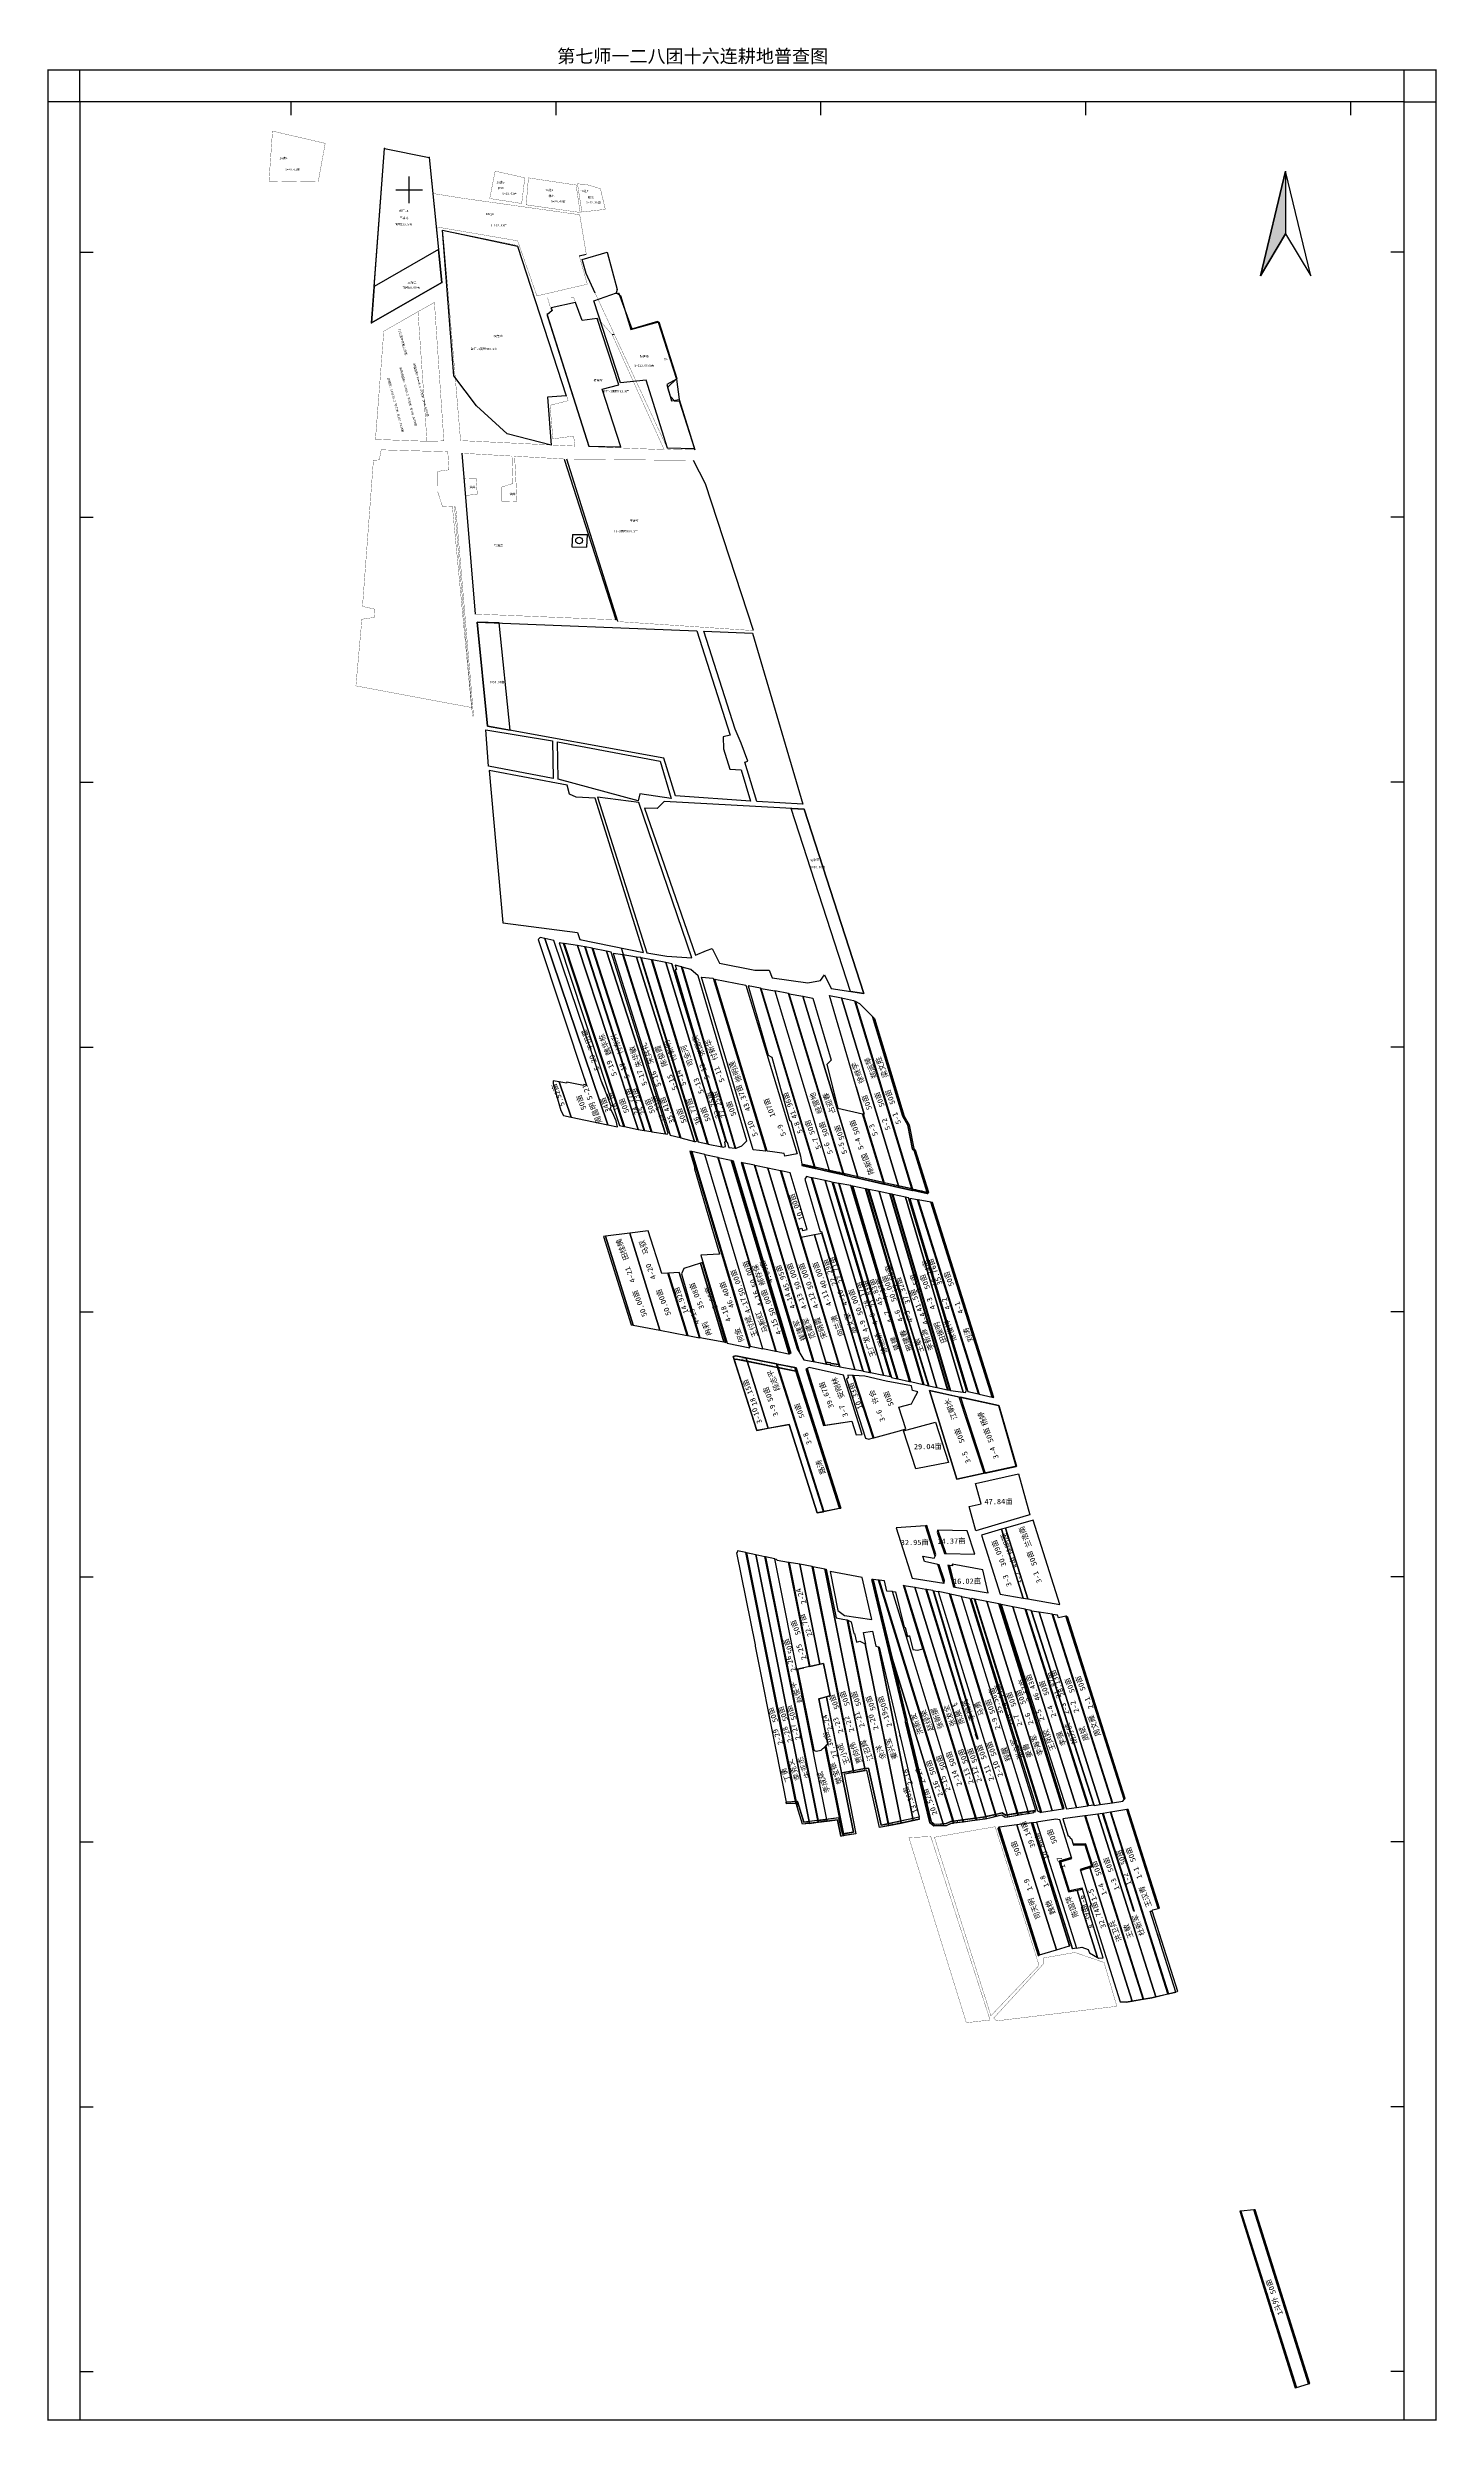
# Model space of a CAD drawing. Extents: x 554634 to 559879, y 4977580 to 4986537.
import ezdxf
from ezdxf.enums import TextEntityAlignment as Align

# ---------------------------------------------------------------- set-up
doc = ezdxf.new("R2010")
doc.units = 0
doc.header["$PDSIZE"] = 0.2
doc.layers.get('0').update_dxf_attribs({"linetype": 'CONTINUOUS'})
for name, color, linetype in [('2022年', 3, 'CONTINUOUS'), ('TK', 7, 'CONTINUOUS'), ('其他地块', 7, 'CONTINUOUS'), ('其他路林渠', 7, 'CONTINUOUS'), ('出水桩', 7, 'CONTINUOUS'), ('原始分地框', 7, 'CONTINUOUS'), ('大户', 6, 'CONTINUOUS'), ('开荒地', 1, 'CONTINUOUS'), ('权利人', 6, 'CONTINUOUS'), ('林地', 7, 'CONTINUOUS'), ('林带', 3, 'CONTINUOUS'), ('油井台', 2, 'CONTINUOUS'), ('注记', 3, 'CONTINUOUS'), ('经营地', 7, 'CONTINUOUS'), ('身份地', 10, 'CONTINUOUS'), ('身份地块', 2, 'CONTINUOUS'), ('退耕还林', 3, 'CONTINUOUS')]:
    doc.layers.add(name, color=color, linetype=linetype)
doc.styles.add('宋体', font='SimSun.ttf')
doc.styles.add('楷体', font='SIMKAI.TTF', dxfattribs={"width": 0.8})
doc.styles.add('等线体', font='SIMHEI.TTF')

# ---------------------------------------------------------------- blocks, each defined once
blk = doc.blocks.new('GC0000')
at = {"linetype": 'Continuous'}
blk.add_point((0, 0), dxfattribs=at)

msp = doc.modelspace()

# ---------------------------------------------------------------- hatches: boundary and pattern name
at = {"linetype": 'Continuous'}
msp.add_hatch(color=7, dxfattribs=at).paths.add_polyline_path([(559309.3, 4986070), (559309.3, 4985834.2), (559214.3, 4985675.6)])

# ---------------------------------------------------------------- linework, layer by layer
at = {"color": 7, "linetype": 'Continuous'}
for p, q in [((554756.8, 4986332.1), (554756.8, 4986452.1)), ((559756.8, 4986332.1), (559756.8, 4986452.1)), ((554756.8, 4986332.1), (554636.8, 4986332.1)), ((555553.8, 4986332.1), (555553.8, 4986282.1)), ((556553.8, 4986332.1), (556553.8, 4986282.1)), ((557553.8, 4986332.1), (557553.8, 4986282.1)), ((558553.8, 4986332.1), (558553.8, 4986282.1)), ((559553.8, 4986332.1), (559553.8, 4986282.1)), ((559756.8, 4986332.1), (559876.8, 4986332.1)), ((554756.8, 4985764.1), (554806.8, 4985764.1)), ((559756.8, 4985764.1), (559706.8, 4985764.1)), ((554756.8, 4984764.1), (554806.8, 4984764.1)), ((559756.8, 4984764.1), (559706.8, 4984764.1)), ((554756.8, 4983764.1), (554806.8, 4983764.1)), ((559756.8, 4983764.1), (559706.8, 4983764.1)), ((554756.8, 4982764.1), (554806.8, 4982764.1)), ((559756.8, 4982764.1), (559706.8, 4982764.1)), ((554756.8, 4981764.1), (554806.8, 4981764.1)), ((559756.8, 4981764.1), (559706.8, 4981764.1)), ((554756.8, 4980764.1), (554806.8, 4980764.1)), ((559756.8, 4980764.1), (559706.8, 4980764.1)), ((554756.8, 4979764.1), (554806.8, 4979764.1)), ((559756.8, 4979764.1), (559706.8, 4979764.1)), ((554756.8, 4978764.1), (554806.8, 4978764.1)), ((559756.8, 4978764.1), (559706.8, 4978764.1)), ((554756.8, 4977764.1), (554806.8, 4977764.1)), ((559756.8, 4977764.1), (559706.8, 4977764.1)), ((559756.8, 4977582), (559876.8, 4977582)), ((559756.8, 4977582), (559756.8, 4977582))]:
    msp.add_line(p, q, dxfattribs=at)
at = {"color": 7, "linetype": 'Continuous', "const_width": 5, "flags": 128}
msp.add_lwpolyline([(554636.8, 4977582), (559876.8, 4977582), (559876.8, 4986452.1), (554636.8, 4986452.1)], close=True, dxfattribs=at)
at = {"color": 7, "linetype": 'Continuous', "flags": 128}
for points in [[(554756.8, 4977582), (559756.8, 4977582), (559756.8, 4986332.1), (554756.8, 4986332.1)], [(559309.3, 4986070), (559214.3, 4985675.6), (559309.3, 4985834.2), (559404.4, 4985675.6)], [(559309.3, 4986070), (559309.3, 4985834.2), (559214.3, 4985675.6)]]:
    msp.add_lwpolyline(points, close=True, dxfattribs=at)
at = {"color": 3, "linetype": 'Continuous', "flags": 128}
msp.add_lwpolyline([(556741.4, 4982049.8), (556734.1, 4982048.9), (556838.9, 4981715.5), (556845.4, 4981714.3)], close=True, dxfattribs=at)
at = {"layer": '2022年', "color": 4, "linetype": 'Continuous', "flags": 128}
for points in [[(557215.9, 4982336.7), (557219.9, 4982335.8), (557437.9, 4981606.7), (557434.6, 4981605.4)], [(557303.6, 4982318), (557258.8, 4982327.5), (557475.4, 4981608.1), (557490, 4981584), (557525.6, 4981577.2)], [(558355.7, 4980978.8), (558252.2, 4980948.5), (558336.6, 4980680.7), (558457.4, 4980660)], [(557524.2, 4980802.7), (557569.5, 4980794.5), (557720.5, 4980040.2), (557678.2, 4980032.6)], [(558600.2, 4979868.2), (558553.9, 4979862), (558773.4, 4979170.3), (558803.9, 4979175.7), (558818.9, 4979179.1)]]:
    msp.add_lwpolyline(points, close=True, dxfattribs=at)
at = {"layer": '其他地块', "color": 6, "linetype": 'Continuous'}
for p, q in [((556199.3, 4985005.6), (556248.7, 4984398.7)), ((556199.3, 4985005.6), (556248.7, 4984398.7)), ((556199.3, 4985005.6), (556248.7, 4984398.7)), ((556199.3, 4985005.6), (556248.7, 4984398.7)), ((556585.6, 4984983.8), (556780.9, 4984376.9)), ((556585.6, 4984983.8), (556780.9, 4984376.9)), ((556585.6, 4984983.8), (556780.9, 4984376.9)), ((556585.6, 4984983.8), (556780.9, 4984376.9)), ((556788.6, 4984370.1), (556595.3, 4984982.7)), ((556788.6, 4984370.1), (556595.3, 4984982.7)), ((556788.6, 4984370.1), (556595.3, 4984982.7)), ((556788.6, 4984370.1), (556595.3, 4984982.7)), ((557118.8, 4984890), (557073.7, 4984978.7)), ((557118.8, 4984890), (557073.7, 4984978.7)), ((557118.8, 4984890), (557073.7, 4984978.7)), ((557118.8, 4984890), (557073.7, 4984978.7)), ((557299.8, 4984336.2), (557118.8, 4984890)), ((557299.8, 4984336.2), (557118.8, 4984890)), ((557299.8, 4984336.2), (557118.8, 4984890)), ((557299.8, 4984336.2), (557118.8, 4984890)), ((556616.3, 4984699.4), (556614.4, 4984652)), ((556616.3, 4984699.4), (556614.4, 4984652)), ((556616.3, 4984699.4), (556614.4, 4984652)), ((556616.3, 4984699.4), (556614.4, 4984652)), ((556616.3, 4984699.4), (556671.7, 4984698.6)), ((556616.3, 4984699.4), (556671.7, 4984698.6)), ((556616.3, 4984699.4), (556671.7, 4984698.6)), ((556616.3, 4984699.4), (556671.7, 4984698.6)), ((556671.7, 4984698.6), (556669.8, 4984651.3)), ((556671.7, 4984698.6), (556669.8, 4984651.3)), ((556671.7, 4984698.6), (556669.8, 4984651.3)), ((556671.7, 4984698.6), (556669.8, 4984651.3)), ((556614.4, 4984652), (556669.8, 4984651.3)), ((556614.4, 4984652), (556669.8, 4984651.3)), ((556614.4, 4984652), (556669.8, 4984651.3)), ((556614.4, 4984652), (556669.8, 4984651.3))]:
    msp.add_line(p, q, dxfattribs=at)
at = {"layer": '其他地块', "color": 6, "linetype": 'Continuous', "const_width": 1, "flags": 128}
for points in [[(556108.5, 4984937.1), (556107.6, 4984861.1), (556126, 4984804.4), (556163.2, 4984805.9)], [(556108.5, 4984937.1), (556107.6, 4984861.1), (556126, 4984804.4), (556163.2, 4984805.9)], [(556108.5, 4984937.1), (556107.6, 4984861.1), (556126, 4984804.4), (556163.2, 4984805.9)], [(556108.5, 4984937.1), (556107.6, 4984861.1), (556126, 4984804.4), (556163.2, 4984805.9)], [(556398.2, 4984994.4), (556407.3, 4984823.6), (556350, 4984824.8), (556349.8, 4984877.9), (556391.7, 4984891.4), (556388.3, 4984994.9)], [(556398.2, 4984994.4), (556407.3, 4984823.6), (556350, 4984824.8), (556349.8, 4984877.9), (556391.7, 4984891.4), (556388.3, 4984994.9)], [(556398.2, 4984994.4), (556407.3, 4984823.6), (556350, 4984824.8), (556349.8, 4984877.9), (556391.7, 4984891.4), (556388.3, 4984994.9)], [(556398.2, 4984994.4), (556407.3, 4984823.6), (556350, 4984824.8), (556349.8, 4984877.9), (556391.7, 4984891.4), (556388.3, 4984994.9)]]:
    msp.add_lwpolyline(points, dxfattribs=at)
for points in [[(556199.3, 4985005.6), (556388.3, 4984994.9), (556391.7, 4984891.4), (556349.8, 4984877.9), (556350, 4984824.8), (556407.3, 4984823.6), (556398.2, 4984994.4), (556585.6, 4984983.8), (556780.9, 4984376.9), (556248.7, 4984398.7), (556212.2, 4984846.5), (556257.5, 4984850.3), (556252.6, 4984910.1), (556207.3, 4984911.2)], [(556199.3, 4985005.6), (556388.3, 4984994.9), (556391.7, 4984891.4), (556349.8, 4984877.9), (556350, 4984824.8), (556407.3, 4984823.6), (556398.2, 4984994.4), (556585.6, 4984983.8), (556780.9, 4984376.9), (556248.7, 4984398.7), (556212.2, 4984846.5), (556257.5, 4984850.3), (556252.6, 4984910.1), (556207.3, 4984911.2)], [(556199.3, 4985005.6), (556388.3, 4984994.9), (556391.7, 4984891.4), (556349.8, 4984877.9), (556350, 4984824.8), (556407.3, 4984823.6), (556398.2, 4984994.4), (556585.6, 4984983.8), (556780.9, 4984376.9), (556248.7, 4984398.7), (556212.2, 4984846.5), (556257.5, 4984850.3), (556252.6, 4984910.1), (556207.3, 4984911.2)], [(556199.3, 4985005.6), (556388.3, 4984994.9), (556391.7, 4984891.4), (556349.8, 4984877.9), (556350, 4984824.8), (556407.3, 4984823.6), (556398.2, 4984994.4), (556585.6, 4984983.8), (556780.9, 4984376.9), (556248.7, 4984398.7), (556212.2, 4984846.5), (556257.5, 4984850.3), (556252.6, 4984910.1), (556207.3, 4984911.2)], [(556595.3, 4984982.7), (557073.7, 4984978.7), (557118.8, 4984890), (557299.8, 4984336.2), (556788.6, 4984370.1)], [(556595.3, 4984982.7), (557073.7, 4984978.7), (557118.8, 4984890), (557299.8, 4984336.2), (556788.6, 4984370.1)], [(556595.3, 4984982.7), (557073.7, 4984978.7), (557118.8, 4984890), (557299.8, 4984336.2), (556788.6, 4984370.1)], [(556595.3, 4984982.7), (557073.7, 4984978.7), (557118.8, 4984890), (557299.8, 4984336.2), (556788.6, 4984370.1)], [(556207.3, 4984911.2), (556252.6, 4984910.1), (556257.5, 4984850.3), (556212.2, 4984846.5)], [(556207.3, 4984911.2), (556252.6, 4984910.1), (556257.5, 4984850.3), (556212.2, 4984846.5)], [(556207.3, 4984911.2), (556252.6, 4984910.1), (556257.5, 4984850.3), (556212.2, 4984846.5)], [(556207.3, 4984911.2), (556252.6, 4984910.1), (556257.5, 4984850.3), (556212.2, 4984846.5)], [(556616.3, 4984699.4), (556671.7, 4984698.6), (556669.8, 4984651.3), (556614.4, 4984652)], [(556616.3, 4984699.4), (556671.7, 4984698.6), (556669.8, 4984651.3), (556614.4, 4984652)], [(556616.3, 4984699.4), (556671.7, 4984698.6), (556669.8, 4984651.3), (556614.4, 4984652)], [(556616.3, 4984699.4), (556671.7, 4984698.6), (556669.8, 4984651.3), (556614.4, 4984652)]]:
    msp.add_lwpolyline(points, close=True, dxfattribs=at)
at = {"layer": '其他地块', "color": 6, "linetype": 'Continuous'}
msp.add_circle((556641.5, 4984676.1), 12.5, dxfattribs=at)
msp.add_circle((556641.5, 4984676.1), 12.5, dxfattribs=at)
msp.add_circle((556641.5, 4984676.1), 12.5, dxfattribs=at)
msp.add_circle((556641.5, 4984676.1), 12.5, dxfattribs=at)
at = {"layer": '其他路林渠', "color": 6, "linetype": 'Continuous', "const_width": 1, "flags": 128}
for points in [[(556239.3, 4984012.6), (556171, 4984806.2)], [(556239.3, 4984012.6), (556171, 4984806.2)], [(556239.3, 4984012.6), (556171, 4984806.2)], [(556239.3, 4984012.6), (556171, 4984806.2)], [(556175.4, 4984807), (556243.3, 4984013)], [(556175.4, 4984807), (556243.3, 4984013)], [(556175.4, 4984807), (556243.3, 4984013)], [(556175.4, 4984807), (556243.3, 4984013)]]:
    msp.add_lwpolyline(points, dxfattribs=at)
at = {"layer": '出水桩', "color": 2, "linetype": 'Continuous', "flags": 128}
for points in [[(556583.4, 4983155), (556585.6, 4983154.6), (556813.5, 4982464), (556811.2, 4982464.4)], [(556691.2, 4983137.1), (556693.4, 4983136.6), (556916.5, 4982444.6), (556914.3, 4982444.9)], [(556806.3, 4983111.9), (556808.5, 4983111.6), (557025.5, 4982421.5), (557023.2, 4982422.1)], [(556915.6, 4983093.4), (556917.9, 4983092.9), (557129.1, 4982398.1), (557126.9, 4982398.6)], [(557029, 4983066.6), (557031.3, 4983065.9), (557232.9, 4982382.5), (557230.8, 4982382.8)], [(557531.1, 4982311.1), (557533.4, 4982310.6), (557328.6, 4982985.5), (557326.3, 4982985.9)], [(557683.3, 4982937), (557685.8, 4982935.6), (557900.6, 4982227.9), (557898.3, 4982228.4)], [(557165, 4982347.9), (557167.2, 4982347.4), (557386.4, 4981614.6), (557384.1, 4981615)], [(557525.6, 4981577.2), (557527.8, 4981576.8), (557305.9, 4982317.5), (557303.6, 4982318)], [(557624.1, 4981557.7), (557626.3, 4981557.3), (557404.8, 4982296.5), (557402.6, 4982296.9)], [(557740.1, 4981536), (557742.3, 4981535.6), (557522.1, 4982270.3), (557519.8, 4982270.8)], [(557622, 4982249), (557624.3, 4982248.6), (557845.1, 4981511.7), (557842.9, 4981512.2)], [(557823.9, 4982208.4), (557826.1, 4982207.9), (558044.2, 4981468.1), (558042.1, 4981468.4)], [(557919.5, 4982187.5), (557921.8, 4982187.1), (558152.6, 4981454.2), (558150.3, 4981454.7)], [(556977, 4981910.6), (556979.1, 4981910.6), (557052, 4981675.3), (557049.8, 4981675.7)], [(557390.9, 4981555), (557393.2, 4981554.5), (557566.1, 4981010.7), (557564.1, 4981010.2)], [(557752.7, 4981288.6), (557754.6, 4981289.2), (557677.8, 4981523.9), (557675.7, 4981524.1)], [(558077.3, 4981442.9), (558081.8, 4981442), (558175.2, 4981155.9), (558171.3, 4981155)], [(557271.3, 4980856.2), (557273.4, 4980855.7), (557461.4, 4979916.2), (557459.4, 4979916.1)], [(557343.3, 4980840.7), (557345.4, 4980840.2), (557544.6, 4979844.7), (557542.7, 4979844.5)], [(557432.4, 4980819.4), (557434.5, 4980819), (557513.1, 4980426), (557511.2, 4980425.6)], [(557522, 4980803.1), (557524.2, 4980802.7), (557678.2, 4980032.6), (557676.3, 4980032.3)], [(558052.9, 4979841.7), (558054.9, 4979842), (557774.2, 4980751.4), (557772, 4980751.7)], [(557950.8, 4980718), (557953, 4980717.6), (558215.4, 4979867.5), (558213.5, 4979867.1)], [(558040.5, 4980699.8), (558042.7, 4980699.4), (558298.1, 4979872), (558296.1, 4979871.7)], [(558134.3, 4980680.6), (558136.5, 4980680.1), (558387.6, 4979875.5), (558385.6, 4979875.2)], [(558226.7, 4980661.8), (558229, 4980661.4), (558470, 4979888.8), (558468, 4979888.5)], [(558326.5, 4980641.7), (558328.7, 4980641.3), (558564.7, 4979900.7), (558562.7, 4979900.4)], [(557654.5, 4980601.4), (557656.6, 4980601), (557656.6, 4980601), (557810.4, 4979832.3), (557808.5, 4979831.9)], [(558427.8, 4980623.1), (558430, 4980622.7), (558656, 4979911.8), (558654, 4979911.5)], [(557571.4, 4980124.4), (557573.2, 4980126), (557639.5, 4979794.5), (557637.5, 4979794.1)], [(558493.4, 4979371.4), (558494.4, 4979371.7), (558351.3, 4979835.8), (558350.3, 4979835.7)], [(558354.7, 4979836.4), (558353.7, 4979836.2), (558504.4, 4979359.7), (558505.3, 4979359.9)], [(558865.2, 4979189.7), (558867.1, 4979190.1), (558649.6, 4979875.8), (558647.6, 4979875.5)]]:
    msp.add_lwpolyline(points, close=True, dxfattribs=at)
for points, elevation in [([(557639.1, 4982286.8), (557641.3, 4982286.3), (557435.2, 4982965.6), (557432.9, 4982966)], 289.2), ([(557712.3, 4982512), (557714.5, 4982511.5), (557793.2, 4982252.1), (557791, 4982252.6)], 289.4), ([(557284.8, 4981636.1), (557287.1, 4981635.6), (557067.6, 4982369.3), (557065.4, 4982369.8)], 290.1), ([(557939, 4980491.9), (557867.2, 4980732.6), (557869.4, 4980732.2), (558140.6, 4979853.7), (558138.6, 4979853.4), (557941.3, 4980492.6)], 291.4), ([(558771.4, 4979169.9), (558773.4, 4979170.3), (558553.9, 4979862), (558551.9, 4979861.7)], 291.8)]:
    msp.add_lwpolyline(points, close=True, dxfattribs=dict(at, elevation=elevation))
at = {"layer": '原始分地框', "color": 4, "linetype": 'Continuous'}
for p, q in [((555950, 4986000), (556050, 4986000)), ((556000, 4985950), (556000, 4986050)), ((556642.3, 4985751), (556668.8, 4985757.1)), ((556652.9, 4985737.1), (556747.5, 4985764.3)), ((556668.1, 4985683.7), (556652.9, 4985737.1)), ((556747.5, 4985764.3), (556785.9, 4985624.2)), ((556702.3, 4985610.3, 11), (556668.1, 4985683.7)), ((556785.9, 4985624.2), (556781.2, 4985609.9)), ((556781.2, 4985609.9), (556791.6, 4985608.3)), ((556791.6, 4985608.3), (556840.9, 4985474.9)), ((556840.9, 4985474.9), (556939, 4985503.7)), ((556939, 4985503.7), (557009.9, 4985285)), ((556766.7, 4985453.2), (556774.3, 4985455.4)), ((557009.9, 4985285), (556973.6, 4985264.5)), ((557009.9, 4985285), (557019.1, 4985208)), ((556973.6, 4985264.5), (556990.6, 4985203)), ((556990.6, 4985203), (557019.1, 4985208)), ((557019.1, 4985208), (557078.3, 4985017.9)), ((556199.3, 4985005.6), (556248.7, 4984398.7)), ((556585.6, 4984983.8), (556780.9, 4984376.9)), ((556788.6, 4984370.1), (556595.3, 4984982.7)), ((557118.8, 4984890), (557073.7, 4984978.7)), ((557299.8, 4984336.2), (557118.8, 4984890)), ((556616.3, 4984699.4), (556614.4, 4984652)), ((556616.3, 4984699.4), (556671.7, 4984698.6)), ((556671.7, 4984698.6), (556669.8, 4984651.3)), ((556614.4, 4984652), (556669.8, 4984651.3))]:
    msp.add_line(p, q, dxfattribs=at)
at = {"layer": '原始分地框', "color": 4, "const_width": 1}
for points, elevation in [([(555484.1, 4986221.7), (555470.9, 4986032.7), (555656.5, 4986029.4), (555683.1, 4986175.3), (555540.5, 4986208.4), (555484.1, 4986221.7)], 7), ([(556324.7, 4986070.7), (556304.3, 4985967.1), (556424.9, 4985948.4), (556436.8, 4986045.2), (556324.7, 4986070.7)], 8), ([(556450.4, 4986045.2), (556441.9, 4985943.3), (556645.7, 4985914.4), (556630.4, 4986018), (556516.6, 4986035), (556450.4, 4986045.2)], 9), ([(556635.5, 4986023.1), (556652.4, 4985916.1), (556740.7, 4985926.3), (556722.1, 4986004.4), (556664.3, 4986021.4), (556647.3, 4986021.4), (556635.5, 4986023.1)], 10)]:
    msp.add_lwpolyline(points, dxfattribs=dict(at, elevation=elevation))
at = {"layer": '原始分地框', "color": 4, "linetype": 'Continuous', "flags": 128}
for points, elevation in [([(555907.1, 4986155.6), (556075.5, 4986121.7), (556123.1, 4985650.6), (555857.8, 4985497.5)], 1), ([(555907.1, 4986155.6), (556075.5, 4986121.7), (556110.6, 4985774.6), (555868.1, 4985634.8)], 1), ([(556697.8, 4985580.9), (556783.3, 4985611.1), (556798.5, 4985600.8), (556837.1, 4985472.5), (556942.6, 4985501), (557010.8, 4985287.5), (556975.4, 4985253.7), (556985.2, 4985220.5), (557002.6, 4985202.4), (557020, 4985203.7), (557077.2, 4985022.3), (556976, 4985024.2), (556894.6, 4985281.6), (556797.7, 4985271.3)], 287.8)]:
    msp.add_lwpolyline(points, close=True, dxfattribs=dict(at, elevation=elevation))
at = {"layer": '原始分地框', "color": 4, "linetype": 'Continuous', "const_width": 1, "flags": 128}
for points in [[(556092.1, 4985985.8), (556197.4, 4985968.8), (556644, 4985905.9), (556668.8, 4985757.1), (556642.3, 4985751), (556672.6, 4985643.8), (556482.4, 4985599.4), (556409.6, 4985807.5), (556102.3, 4985860.1)], [(556127.4, 4985848), (556408.6, 4985789.9), (556600.5, 4985204.1), (556531.7, 4985186.3), (556543, 4985059.9), (556621.1, 4985070.3), (556626.1, 4985032.6), (556194.1, 4985053.3)], [(556662.1, 4985704.7), (556652.9, 4985737.1), (556747.5, 4985764.3), (556785.9, 4985624.2), (556781.2, 4985609.9), (556791.6, 4985608.3), (556840.9, 4985474.9), (556939, 4985503.7), (557009.9, 4985285), (556973.6, 4985264.5), (556990.6, 4985203), (557019.1, 4985208), (557078.3, 4985017.9), (556976.4, 4985020.8), (556668.1, 4985683.7), (556662.1, 4985704.7)], [(556033.4, 4985540.1), (556095.5, 4985574.9), (556131.1, 4985052.2), (556067.4, 4985050.7)], [(556033.4, 4985540.1), (556095.5, 4985574.9), (556131.1, 4985052.2), (556067.4, 4985050.7)], [(556676.9, 4985030.5), (556962.8, 4985019.1), (556766.7, 4985453.2), (556711.9, 4985514.7), (556655.1, 4985505.9), (556621.4, 4985593), (556522.5, 4985592.8), (556537.1, 4985543.1), (556517.9, 4985530.8)], [(556522.5, 4985592.8), (556621.4, 4985593), (556655.1, 4985505.9), (556711.9, 4985514.7), (556766.7, 4985453.2), (556962.8, 4985019.1), (556676.9, 4985030.5), (556517.9, 4985530.8), (556537.1, 4985543.1)], [(555904.3, 4985466.2), (556033.4, 4985540.1), (556067.4, 4985050.7), (555872.8, 4985057.8)], [(556963.8, 4985364.4), (556972.6, 4985365.3), (556974.5, 4985359.3), (556965.4, 4985357.1)], [(556973.6, 4985264.5), (557009.9, 4985285), (557019.1, 4985208), (556990.6, 4985203)], [(555894.6, 4985018.5), (556146, 4985011.1), (556150.1, 4984943), (556108.5, 4984937.1), (556107.6, 4984861.1), (556126, 4984804.4), (556163.2, 4984805.9), (556235.7, 4984045.7), (555799, 4984127.3), (555821.6, 4984379), (555867.8, 4984385.8), (555869.7, 4984417.1), (555823.9, 4984427.6), (555865.1, 4984979), (555887.3, 4984980.5)], [(556199.3, 4985005.6), (556388.3, 4984994.9), (556391.7, 4984891.4), (556349.8, 4984877.9), (556350, 4984824.8), (556407.3, 4984823.6), (556398.2, 4984994.4), (556585.6, 4984983.8), (556780.9, 4984376.9), (556248.7, 4984398.7), (556212.2, 4984846.5), (556257.5, 4984850.3), (556252.6, 4984910.1), (556207.3, 4984911.2)], [(556199.3, 4985005.6), (556388.3, 4984994.9), (556391.7, 4984891.4), (556349.8, 4984877.9), (556350, 4984824.8), (556407.3, 4984823.6), (556398.2, 4984994.4), (556585.6, 4984983.8), (556780.9, 4984376.9), (556248.7, 4984398.7), (556212.2, 4984846.5), (556257.5, 4984850.3), (556252.6, 4984910.1), (556207.3, 4984911.2)], [(556595.3, 4984982.7), (557073.7, 4984978.7), (557118.8, 4984890), (557299.8, 4984336.2), (556788.6, 4984370.1)], [(556595.3, 4984982.7), (557073.7, 4984978.7), (557118.8, 4984890), (557299.8, 4984336.2), (556788.6, 4984370.1)], [(556207.3, 4984911.2), (556252.6, 4984910.1), (556257.5, 4984850.3), (556212.2, 4984846.5)], [(556616.3, 4984699.4), (556671.7, 4984698.6), (556669.8, 4984651.3), (556614.4, 4984652)]]:
    msp.add_lwpolyline(points, close=True, dxfattribs=at)
at = {"layer": '原始分地框', "color": 4, "linetype": 'Continuous', "flags": 128}
for points in [[(556125.8, 4985847.1), (556409, 4985787.6), (556593.5, 4985221.8), (556522.3, 4985216.9), (556536.5, 4985035.9), (556370.1, 4985079.2), (556254.2, 4985184), (556168.8, 4985297.4)], [(556678.6, 4985032.9), (556799.8, 4985030), (556729.2, 4985246.9), (556791.7, 4985263.4), (556709.7, 4985514.8), (556653.2, 4985506.4), (556628.7, 4985574.7), (556536.4, 4985555.1), (556539.8, 4985544.7), (556521.4, 4985528.4)]]:
    msp.add_lwpolyline(points, close=True, dxfattribs=at)
at = {"layer": '原始分地框', "color": 4, "linetype": 'Continuous', "const_width": 1, "flags": 128}
for points in [[(556668.1, 4985683.7), (556976.4, 4985020.8)], [(556131.1, 4985052.2), (556095.5, 4985574.9)], [(555872.8, 4985057.8), (555904.3, 4985466.2)], [(555904.3, 4985466.2), (556033.4, 4985540.1)], [(556067.4, 4985050.7), (556033.4, 4985540.1)], [(556517.9, 4985530.8), (556676.9, 4985030.5)], [(556766.7, 4985453.2), (556962.8, 4985019.1)], [(556108.5, 4984937.1), (556107.6, 4984861.1), (556126, 4984804.4), (556163.2, 4984805.9)], [(556398.2, 4984994.4), (556407.3, 4984823.6), (556350, 4984824.8), (556349.8, 4984877.9), (556391.7, 4984891.4), (556388.3, 4984994.9)], [(556239.3, 4984012.6), (556171, 4984806.2)], [(556175.4, 4984807), (556243.3, 4984013)]]:
    msp.add_lwpolyline(points, dxfattribs=at)
at = {"layer": '原始分地框', "color": 6, "linetype": 'Continuous', "flags": 128}
for points, elevation in [([(556256.4, 4984368.2), (557086.9, 4984335.3), (557211.9, 4983941.6), (557186, 4983935.3), (557186.6, 4983889.8), (557210.9, 4983812.6), (557254.3, 4983810), (557289.2, 4983692.1), (557005.6, 4983712.9), (556961.6, 4983855), (556295.8, 4983975.1)], 288), ([(557113, 4984334.1), (557296.6, 4984326.1), (557486.7, 4983681.2), (557313.3, 4983690.8), (557266.9, 4983839.6), (557278.5, 4983843.1), (557253.8, 4983911.7), (557231.3, 4983964.3)], 2), ([(556299.3, 4983824.6), (556289.2, 4983961.6), (556541.7, 4983920), (556543.4, 4983777.7)], 288.5), ([(556559.9, 4983916.1), (556947.5, 4983843.4), (556989.1, 4983702.9), (556871.4, 4983719.4), (556864.3, 4983693.9), (556562.1, 4983774.7)], 288.2), ([(556354.3, 4983233.5), (556635.8, 4983196), (556644.7, 4983169.6), (556885.2, 4983121.1), (556702.5, 4983703.6), (556630.9, 4983707), (556606, 4983718.9), (556596.6, 4983752.7), (556301.8, 4983808.3), (556301.8, 4983808.3)], 288.7), ([(556898.1, 4983119.2), (556973.3, 4983107.3), (557067.4, 4983100.6), (556867.2, 4983687.1), (556711, 4983707.6)], 288.9), ([(556888.8, 4983665.5), (557081.5, 4983110.9), (557122.5, 4983128.3), (557144.3, 4983135.9), (557171.7, 4983080.6), (557304.8, 4983054.2), (557359.7, 4983054.8), (557370.4, 4983025.8), (557505.7, 4983005.9), (557553.1, 4983015.3), (557568.4, 4983036.2), (557593, 4982985), (557717.3, 4982966), (557491.4, 4983662.2), (557491.4, 4983662.2), (556963.1, 4983691.3), (556936.1, 4983664.3)], 288.6), ([(557224, 4981596.2), (557233.9, 4981598.9), (557461.7, 4981553), (557629.8, 4981024.1), (557540.9, 4981005.3), (557434.4, 4981339.7), (557312.5, 4981316.6)], 290.6), ([(557640, 4981525.1), (557510.3, 4981554.1), (557498.1, 4981547.8), (557564.4, 4981336), (557671.5, 4981351.8), (557688.1, 4981300.5), (557710.6, 4981301.5)], 290.2), ([(558225.6, 4981410.7), (558228.3, 4981407.1), (558292.7, 4981181.6), (558068.6, 4981132.6), (557965.3, 4981467.3)], 295.1)]:
    msp.add_lwpolyline(points, close=True, dxfattribs=dict(at, elevation=elevation))
at = {"layer": '原始分地框', "color": 5, "linetype": 'Continuous', "elevation": 288, "flags": 128}
msp.add_lwpolyline([(556340.3, 4984364.9), (556256.4, 4984368.2), (556295.8, 4983975.1), (556380.9, 4983959.8)], close=True, dxfattribs=at)
at = {"layer": '原始分地框', "color": 6, "linetype": 'Continuous'}
msp.add_circle((555907.1, 4986155.6), 0.5, dxfattribs=at)
at = {"layer": '原始分地框', "color": 4, "linetype": 'Continuous'}
for centre, radius in [((556075.5, 4986121.7), 0.5), ((556123.1, 4985650.6), 0.5), ((555857.8, 4985497.5), 0.5), ((556641.5, 4984676.1), 12.5)]:
    msp.add_circle(centre, radius, dxfattribs=at)
for p in [(556781.2, 4985609.9), (556785.9, 4985624.2), (556791.6, 4985608.3)]:
    msp.add_point(p, dxfattribs=at)
at = {"layer": '大户', "color": 6, "linetype": 'Continuous', "const_width": 1, "flags": 128}
for points in [[(555894.6, 4985018.5), (556146, 4985011.1), (556150.1, 4984943), (556108.5, 4984937.1), (556107.6, 4984861.1), (556126, 4984804.4), (556163.2, 4984805.9), (556235.7, 4984045.7), (555799, 4984127.3), (555821.6, 4984379), (555867.8, 4984385.8), (555869.7, 4984417.1), (555823.9, 4984427.6), (555865.1, 4984979), (555887.3, 4984980.5)], [(555894.6, 4985018.5), (556146, 4985011.1), (556150.1, 4984943), (556108.5, 4984937.1), (556107.6, 4984861.1), (556126, 4984804.4), (556163.2, 4984805.9), (556235.7, 4984045.7), (555799, 4984127.3), (555821.6, 4984379), (555867.8, 4984385.8), (555869.7, 4984417.1), (555823.9, 4984427.6), (555865.1, 4984979), (555887.3, 4984980.5)], [(555894.6, 4985018.5), (556146, 4985011.1), (556150.1, 4984943), (556108.5, 4984937.1), (556107.6, 4984861.1), (556126, 4984804.4), (556163.2, 4984805.9), (556235.7, 4984045.7), (555799, 4984127.3), (555821.6, 4984379), (555867.8, 4984385.8), (555869.7, 4984417.1), (555823.9, 4984427.6), (555865.1, 4984979), (555887.3, 4984980.5)], [(555894.6, 4985018.5), (556146, 4985011.1), (556150.1, 4984943), (556108.5, 4984937.1), (556107.6, 4984861.1), (556126, 4984804.4), (556163.2, 4984805.9), (556235.7, 4984045.7), (555799, 4984127.3), (555821.6, 4984379), (555867.8, 4984385.8), (555869.7, 4984417.1), (555823.9, 4984427.6), (555865.1, 4984979), (555887.3, 4984980.5)], [(556199.3, 4985005.6), (556388.3, 4984994.9), (556391.7, 4984891.4), (556349.8, 4984877.9), (556350, 4984824.8), (556407.3, 4984823.6), (556398.2, 4984994.4), (556585.6, 4984983.8), (556780.9, 4984376.9), (556248.7, 4984398.7), (556212.2, 4984846.5), (556257.5, 4984850.3), (556252.6, 4984910.1), (556207.3, 4984911.2)], [(556199.3, 4985005.6), (556388.3, 4984994.9), (556391.7, 4984891.4), (556349.8, 4984877.9), (556350, 4984824.8), (556407.3, 4984823.6), (556398.2, 4984994.4), (556585.6, 4984983.8), (556780.9, 4984376.9), (556248.7, 4984398.7), (556212.2, 4984846.5), (556257.5, 4984850.3), (556252.6, 4984910.1), (556207.3, 4984911.2)], [(556199.3, 4985005.6), (556388.3, 4984994.9), (556391.7, 4984891.4), (556349.8, 4984877.9), (556350, 4984824.8), (556407.3, 4984823.6), (556398.2, 4984994.4), (556585.6, 4984983.8), (556780.9, 4984376.9), (556248.7, 4984398.7), (556212.2, 4984846.5), (556257.5, 4984850.3), (556252.6, 4984910.1), (556207.3, 4984911.2)], [(556199.3, 4985005.6), (556388.3, 4984994.9), (556391.7, 4984891.4), (556349.8, 4984877.9), (556350, 4984824.8), (556407.3, 4984823.6), (556398.2, 4984994.4), (556585.6, 4984983.8), (556780.9, 4984376.9), (556248.7, 4984398.7), (556212.2, 4984846.5), (556257.5, 4984850.3), (556252.6, 4984910.1), (556207.3, 4984911.2)], [(556595.3, 4984982.7), (557073.7, 4984978.7), (557118.8, 4984890), (557299.8, 4984336.2), (556788.6, 4984370.1)], [(556595.3, 4984982.7), (557073.7, 4984978.7), (557118.8, 4984890), (557299.8, 4984336.2), (556788.6, 4984370.1)], [(556595.3, 4984982.7), (557073.7, 4984978.7), (557118.8, 4984890), (557299.8, 4984336.2), (556788.6, 4984370.1)], [(556595.3, 4984982.7), (557073.7, 4984978.7), (557118.8, 4984890), (557299.8, 4984336.2), (556788.6, 4984370.1)]]:
    msp.add_lwpolyline(points, close=True, dxfattribs=at)
at = {"layer": '开荒地', "color": 1, "linetype": 'Continuous', "flags": 128}
msp.add_lwpolyline([(559140.3, 4978369.9), (559137.1, 4978369.6), (559345.6, 4977703.3), (559349.9, 4977704.6)], close=True, dxfattribs=at)
at = {"layer": '权利人', "color": 1, "linetype": 'Continuous', "elevation": 289.1, "flags": 128}
msp.add_lwpolyline([(557104.5, 4983028.4), (557147.5, 4983024.5), (557347.1, 4982371.7), (557298.8, 4982376.4)], close=True, dxfattribs=at)
at = {"layer": '林地', "color": 3, "linetype": 'Continuous', "flags": 128}
for points in [[(557219.9, 4982335.8), (557224, 4982334.9), (557441.7, 4981608.2), (557437.9, 4981606.7), (557437.9, 4981606.7)], [(557593.7, 4981570.2), (557590.9, 4981571.8), (557573.3, 4981575.2), (557575.6, 4981567.6), (557588.4, 4981565.2), (557591.3, 4981563.5), (557624.1, 4981557.7), (557621.9, 4981565.2)]]:
    msp.add_lwpolyline(points, close=True, dxfattribs=at)
at = {"layer": '林带', "linetype": 'Continuous', "flags": 128}
for points in [[(557900.6, 4982227.9), (557956, 4982215.4), (557906.6, 4982373.3), (557901.1, 4982378.9), (557882.7, 4982469.3), (557864.1, 4982501.7), (557749.3, 4982879.8), (557756.8, 4982872.4), (557868.7, 4982503.7), (557887.5, 4982471.1), (557905.7, 4982381.3), (557911, 4982376), (557961.1, 4982215.8), (557956.1, 4982210.2), (557902.2, 4982222.4)], [(557482.2, 4982322.1), (557483, 4982316.8), (557532.8, 4982305.6), (557531.1, 4982311.1)], [(557533.4, 4982310.6), (557531.1, 4982311.1), (557532.8, 4982305.6), (557535, 4982305.1)], [(557533.4, 4982310.6), (557535, 4982305.1), (557588, 4982293.2), (557586.3, 4982298.7)], [(557586.3, 4982298.7), (557588, 4982293.2), (557640.7, 4982281.3), (557639.1, 4982286.8)], [(557641.3, 4982286.3), (557639.1, 4982286.8), (557640.7, 4982281.3), (557643, 4982280.8)], [(557641.3, 4982286.3), (557643, 4982280.8), (557695.6, 4982268.9), (557693.9, 4982274.4)], [(557693.9, 4982274.4), (557695.6, 4982268.9), (557792.7, 4982247.1), (557791, 4982252.6)], [(557793.2, 4982252.1), (557791, 4982252.6), (557792.7, 4982247.1), (557794.9, 4982246.5)], [(557793.2, 4982252.1), (557794.9, 4982246.5), (557849.6, 4982234.2), (557847.9, 4982239.7)], [(557898.3, 4982228.4), (557847.9, 4982239.7), (557849.6, 4982234.2), (557900, 4982222.9)], [(557900.6, 4982227.9), (557898.3, 4982228.4), (557900, 4982222.9), (557902.2, 4982222.4)], [(557271.5, 4981591.3), (557233.9, 4981598.9), (557224, 4981596.2), (557227.6, 4981584.7), (557234.3, 4981586.5), (557275.7, 4981578.2)], [(557271.5, 4981591.3), (557275.7, 4981578.2), (557390.9, 4981555), (557386.8, 4981568.1)], [(557389, 4981567.6), (557386.8, 4981568.1), (557390.9, 4981555), (557393.2, 4981554.5)], [(557456.1, 4981554.1), (557389, 4981567.6), (557393.2, 4981554.5), (557460.2, 4981541)], [(558016.1, 4979832.3), (558018.2, 4979825.4), (557981.7, 4979824.1), (557973.5, 4979830.3), (557966.3, 4979835.7), (557874.2, 4980215.6), (557873.8, 4980223.3), (557747.2, 4980754.6), (557752.5, 4980754), (557823.2, 4980457.3), (557878.9, 4980223.6), (557880, 4980215.8), (557970.9, 4979841), (557983.9, 4979831.2)], [(557639.5, 4979794.5), (557677.6, 4979800.4), (557632.8, 4980024.4), (557634.3, 4980024.7), (557676.3, 4980032.3), (557677.6, 4980025.5), (557653, 4980021.2), (557642.5, 4980019.1), (557687, 4979794.8), (557640.8, 4979787.6)], [(557678.2, 4980032.6), (557676.3, 4980032.3), (557677.6, 4980025.5), (557679.6, 4980025.9)], [(557721.8, 4980033.4), (557720.5, 4980040.2), (557678.2, 4980032.6), (557679.6, 4980025.9)], [(557720.5, 4980040.2), (557733.9, 4980042.6), (557781.8, 4979826.3), (557808.5, 4979831.9), (557809.8, 4979825), (557776.5, 4979818), (557728.5, 4980034.6), (557721.8, 4980033.4)], [(557423.8, 4979914), (557459.4, 4979916.1), (557460.8, 4979909.2), (557425.1, 4979907.1)], [(557459.4, 4979916.1), (557461.4, 4979916.2), (557465.5, 4979895.5), (557461.3, 4979909.2), (557460.8, 4979909.2)], [(557461.4, 4979916.2), (557466.4, 4979916.5), (557490.1, 4979837.8), (557510.2, 4979840.4), (557511.5, 4979833.5), (557485.1, 4979830.1), (557465.5, 4979895.5)], [(557544, 4979837.6), (557542.7, 4979844.5), (557510.2, 4979840.4), (557511.5, 4979833.5)], [(557544.6, 4979844.7), (557542.7, 4979844.5), (557544, 4979837.6), (557546, 4979837.8)], [(557577.5, 4979848.9), (557544.6, 4979844.7), (557546, 4979837.8), (557578.8, 4979842)], [(557616.9, 4979846.8), (557630.3, 4979785.9), (557638.9, 4979787.3), (557637.5, 4979794.1), (557635.7, 4979793.9), (557622.4, 4979854.5), (557577.5, 4979848.9), (557578.8, 4979842)], [(557810.4, 4979832.3), (557808.5, 4979831.9), (557809.8, 4979825), (557811.8, 4979825.4)], [(557857.3, 4979835), (557856, 4979841.9), (557810.4, 4979832.3), (557811.8, 4979825.4)], [(557903.2, 4979844.7), (557901.9, 4979851.6), (557856, 4979841.9), (557857.3, 4979835)], [(557927.5, 4979849.8), (557925.9, 4979856.6), (557901.9, 4979851.6), (557903.2, 4979844.7)], [(558047.5, 4979833.9), (558055, 4979834.9), (558052.9, 4979841.7), (558045.6, 4979840.7), (558027.2, 4979832.7), (558016.1, 4979832.3), (558018.2, 4979825.4), (558028.8, 4979825.7)], [(558054.9, 4979842), (558052.9, 4979841.7), (558055, 4979834.9), (558057, 4979835.2)], [(558091.1, 4979846.9), (558054.9, 4979842), (558057, 4979835.2), (558093.2, 4979840.1)], [(558140.7, 4979846.6), (558138.6, 4979853.4), (558091.1, 4979846.9), (558093.2, 4979840.1)], [(558140.6, 4979853.7), (558138.6, 4979853.4), (558140.7, 4979846.6), (558142.7, 4979846.9)], [(558179.2, 4979852.3), (558177.2, 4979859), (558173.2, 4979858.1), (558140.6, 4979853.7), (558142.7, 4979846.9), (558174.4, 4979851.2)], [(558213.5, 4979867.1), (558191.4, 4979862.1), (558177.2, 4979859), (558179.2, 4979852.3), (558193, 4979855.2), (558215.6, 4979860.4)], [(558215.4, 4979867.5), (558213.5, 4979867.1), (558215.6, 4979860.4), (558217.5, 4979860.8)], [(558239.3, 4979873), (558215.4, 4979867.5), (558217.5, 4979860.8), (558238, 4979865.5), (558250.2, 4979857.3), (558260.2, 4979858.9), (558258.1, 4979865.7), (558251.8, 4979864.7)], [(558296.1, 4979871.7), (558258.1, 4979865.7), (558260.2, 4979858.9), (558298.2, 4979865)], [(558298.1, 4979872), (558296.1, 4979871.7), (558298.2, 4979865), (558300.2, 4979865.3)], [(558336.8, 4979878.2), (558298.1, 4979872), (558300.2, 4979865.3), (558338.9, 4979871.5)], [(558363.4, 4979882.5), (558336.8, 4979878.2), (558338.9, 4979871.5), (558358.6, 4979874.6)], [(557637.5, 4979794.1), (557639.5, 4979794.5), (557640.8, 4979787.6), (557638.9, 4979787.3)], [(557639.5, 4979794.5), (557637.5, 4979794.1), (557638.9, 4979787.3), (557640.8, 4979787.6)]]:
    msp.add_lwpolyline(points, close=True, dxfattribs=at)
at = {"layer": '林带', "color": 3, "linetype": 'Continuous', "flags": 128}
for points in [[(557258.8, 4982327.5), (557253.3, 4982328.7), (557465, 4981625.1), (557475.4, 4981608.1)], [(557975.5, 4982177.1), (557970, 4982178.2), (558201.5, 4981443.1), (558207.1, 4981441.8)], [(557461.7, 4981553), (557456.1, 4981554.1), (557624.9, 4981023.1), (557629.8, 4981024.1)], [(557502.6, 4981550.1), (557498.1, 4981547.8), (557564.4, 4981336), (557569.4, 4981336.8)], [(558228.3, 4981407.1), (558226.3, 4981409.7), (558226.3, 4981409.7), (558291.5, 4981181.3), (558292.7, 4981181.6)], [(557954.5, 4980957.7), (557949.4, 4980957.3), (557985.7, 4980842.1), (557988.9, 4980848.6)], [(557996.4, 4980940.1), (557993.4, 4980933.5), (558021.7, 4980852.8), (558027, 4980852.7)], [(558001.5, 4980809.5), (557995.8, 4980810.8), (558019, 4980740.2), (558020, 4980740.1), (558020.8, 4980750.8)], [(558039.9, 4980807.1), (558034.5, 4980807.8), (558055.2, 4980726.1), (558060.6, 4980725.2)], [(558486.7, 4980610.6), (558480.5, 4980615.6), (558479.9, 4980615.4), (558700, 4979923.4), (558703.8, 4979927.8)], [(558227.9, 4979819.4), (558226, 4979819.2), (558223.8, 4979815.8), (558375.9, 4979335.5), (558380.7, 4979337)], [(558715.5, 4979886.2), (558710.5, 4979885.5), (558828.7, 4979512.8), (558833.6, 4979514)], [(558797.9, 4979502.9), (558802.7, 4979502.9), (558805.4, 4979500.9), (558901.1, 4979200.3), (558899.8, 4979197.8), (558895.4, 4979196.7)], [(559194.3, 4978375.4), (559189.2, 4978374.9), (559396.2, 4977717.7), (559401, 4977719.1)]]:
    msp.add_lwpolyline(points, close=True, dxfattribs=at)
at = {"layer": '林带', "linetype": 'Continuous', "flags": 128}
msp.add_lwpolyline([(557892.5, 4982254.4), (557900.6, 4982227.9)], dxfattribs=at)
at = {"layer": '林带', "color": 3, "linetype": 'Continuous', "flags": 128}
for points in [[(557878.9, 4980223.6), (557752.5, 4980754), (557747.2, 4980754.6), (557873.8, 4980223.3)], [(557874.2, 4980215.6), (557966.3, 4979835.7), (557973.5, 4979830.3)], [(557970.9, 4979841), (557880, 4980215.8)]]:
    msp.add_lwpolyline(points, dxfattribs=at)
at = {"layer": '林带', "color": 4, "const_width": 1}
for points, elevation in [([(557886.9, 4979780.3), (557969.6, 4979783.8), (558193.5, 4979091.5), (558103.9, 4979081.2), (557886.9, 4979780.3)], 112), ([(557886.9, 4979780.3), (557969.6, 4979783.8), (558193.5, 4979091.5), (558103.9, 4979081.2), (557886.9, 4979780.3)], 112), ([(558217.6, 4979088.1), (558672.2, 4979143.2), (558623.9, 4979308.5), (558513.7, 4979346.4), (558396.6, 4979325.7), (558396.6, 4979305), (558207.2, 4979098.4), (558217.6, 4979088.1)], 120)]:
    msp.add_lwpolyline(points, dxfattribs=dict(at, elevation=elevation))
at = {"layer": '油井台', "color": 2, "linetype": 'Continuous', "flags": 128}
for points in [[(558554.3, 4979756.9), (558507.7, 4979755.1), (558509.1, 4979751.2), (558551.4, 4979752.8), (558576.6, 4979673.1), (558533.3, 4979659.1), (558534.5, 4979655.3), (558581.7, 4979670.5)], [(558541, 4979588.5), (558493.7, 4979579.4), (558459.3, 4979688), (558502.6, 4979700.6), (558501.4, 4979704.4), (558454.3, 4979690.7), (558491, 4979574.8), (558542.2, 4979584.7)]]:
    msp.add_lwpolyline(points, close=True, dxfattribs=at)
at = {"layer": '注记', "color": 3, "linetype": 'Continuous', "flags": 128}
msp.add_lwpolyline([(558223.8, 4979815.8), (558223.1, 4979814.7), (558374.9, 4979335.3), (558375.9, 4979335.5)], close=True, dxfattribs=at)
at = {"layer": '经营地', "color": 4, "linetype": 'Continuous', "flags": 128}
for points, elevation in [([(557154.7, 4983019.9), (557271.1, 4982998.2), (557464.9, 4982360.7), (557418.7, 4982352.4), (557415.8, 4982361.7), (557371.4, 4982368.1), (557351.3, 4982370.7)], 289), ([(557866.4, 4981315.4), (557988, 4981347.7), (558036.5, 4981196.3), (557913.7, 4981172.1)], 291.1), ([(558301.4, 4981153.3), (558343, 4980998), (558329.8, 4980994.9), (558139.3, 4980938.3), (558114.4, 4981030.4), (558159.8, 4981039.7), (558138.1, 4981116.7)], 291.2), ([(557710.7, 4980761.5), (557589.3, 4980785), (557618.5, 4980637.3), (557644, 4980618.9), (557746.7, 4980602.7)], 291.1)]:
    msp.add_lwpolyline(points, close=True, dxfattribs=dict(at, elevation=elevation))
at = {"layer": '经营地', "color": 5, "linetype": 'Continuous', "flags": 128}
for points in [[(557482.2, 4982322.1), (557531.1, 4982311.1), (557326.3, 4982985.9), (557280.2, 4982994.6), (557356.2, 4982734), (557369.2, 4982725.5), (557408.9, 4982585.3), (557409.6, 4982582.6), (557435.6, 4982488.7), (557441.3, 4982484.5), (557477.6, 4982352.3)], [(556566.7, 4982633), (556544, 4982637.1), (556543.5, 4982626.1), (556573.3, 4982524.6), (556582.6, 4982505.2), (556612, 4982499.1)], [(557275.7, 4981578.2), (557234.3, 4981586.5), (557227.6, 4981584.7), (557312.5, 4981316.6), (557356.2, 4981324.9)], [(558236.9, 4980944.1), (558160.9, 4980921.8), (558231.2, 4980698.8), (558319, 4980683.7)], [(557772.1, 4980499.9), (557774.8, 4980499.1), (557925.9, 4979856.6), (557901.9, 4979851.6)], [(557823.2, 4980457.3), (557878.9, 4980223.6), (557880, 4980215.8), (557970.9, 4979841), (557983.9, 4979831.2), (558016.1, 4979832.3)], [(558542.2, 4979584.7), (558522.4, 4979580.9), (558544.3, 4979510.2), (558541.4, 4979509.2), (558598.8, 4979326.9), (558603.1, 4979324.4), (558621, 4979325.8), (558567.3, 4979496.7), (558569.3, 4979497.3)], [(559140.3, 4978369.9), (559137.1, 4978369.6), (559345.6, 4977703.3), (559349.9, 4977704.6)]]:
    msp.add_lwpolyline(points, close=True, dxfattribs=at)
for points, elevation in [([(557586.3, 4982298.7), (557639.1, 4982286.8), (557432.9, 4982966), (557380.8, 4982975.8)], 289.2), ([(558685.1, 4979160.1), (558707.6, 4979158.7), (558729.7, 4979162.6), (558569.8, 4979666.7), (558534.5, 4979655.3), (558575.8, 4979525.4), (558570.4, 4979522)], 291.8)]:
    msp.add_lwpolyline(points, close=True, dxfattribs=dict(at, elevation=elevation))
at = {"layer": '经营地', "color": 4, "linetype": 'Continuous', "flags": 128}
for points in [[(557949.4, 4980957.3), (557838.3, 4980948.8), (557899.4, 4980759.6), (558019, 4980740.2), (557995.8, 4980810.8), (557945.3, 4980822.1), (557939.5, 4980842), (557982.1, 4980834.9), (557985.7, 4980842.1)], [(558107.1, 4980937.6), (557996.8, 4980941), (557996.4, 4980940.1), (558027, 4980852.7), (558135.4, 4980849.6)], [(558166.7, 4980791), (558050.6, 4980811.7), (558051.3, 4980805.6), (558039.9, 4980807.1), (558060.6, 4980725.2), (558186.9, 4980703.4)]]:
    msp.add_lwpolyline(points, close=True, dxfattribs=at)
at = {"layer": '身份地', "linetype": 'Continuous'}
msp.add_line((557231, 4982382), (557028.5, 4983068.3), dxfattribs=at)
at = {"layer": '身份地', "color": 1, "linetype": 'Continuous', "elevation": 1, "flags": 128}
msp.add_lwpolyline([(555868.1, 4985634.8), (555857.8, 4985497.5), (556123.1, 4985650.6), (556110.6, 4985774.6)], close=True, dxfattribs=at)
at = {"layer": '身份地', "linetype": 'Continuous', "flags": 128}
for points in [[(556512.1, 4983174), (556494.9, 4983177.6), (556487.7, 4983170.4), (556667, 4982628.3), (556669.6, 4982620.5), (556659.4, 4982622.6), (556658.4, 4982618.8), (556594.9, 4982631.6), (556593.9, 4982628.2), (556566.7, 4982633), (556612, 4982499.1), (556750.1, 4982470.4)], [(556768.1, 4982516.9), (556760.8, 4982530.4), (556762.8, 4982540.4), (556737.7, 4982606.9), (556729.8, 4982623.8), (556726.2, 4982634.4), (556546, 4983166.8), (556512.1, 4983174), (556750.1, 4982470.4), (556786.8, 4982462.8), (556782.2, 4982485.2)], [(556583.4, 4983155), (556567.1, 4983157.4), (556794.6, 4982467.8), (556811.2, 4982464.4)], [(556636.3, 4983147), (556585.6, 4983154.6), (556813.5, 4982464), (556865.1, 4982453.4)], [(556664, 4983142.8), (556636.3, 4983147), (556865.1, 4982453.4), (556887.9, 4982448.7)], [(556691.2, 4983137.1), (556665.2, 4983142.2), (556888.7, 4982449.1), (556914.3, 4982444.9)], [(556745, 4983126.4), (556693.4, 4983136.6), (556916.5, 4982444.6), (556967.4, 4982436.3)], [(556763.1, 4983122.8), (556745, 4983126.4), (556967.4, 4982436.3), (556974.6, 4982435.1), (556977.9, 4982439.1)], [(556806.3, 4983111.9), (556770.3, 4983117.3), (556985.8, 4982431.7), (557023.2, 4982422.1)], [(556859, 4983104), (556808.5, 4983111.6), (557025.5, 4982421.5), (557077.8, 4982408)], [(556874.4, 4983101.7), (556859, 4983104), (557077.8, 4982408), (557081, 4982407.2), (557087.9, 4982410)], [(556915.6, 4983093.4), (556876.5, 4983101.2), (557090.7, 4982406.2), (557126.9, 4982398.6)], [(556968.9, 4983082.8), (556917.9, 4983092.9), (557129.1, 4982398.1), (557180.3, 4982387.3)], [(556992.4, 4983078.1), (556968.9, 4983082.8), (557180.3, 4982387.3), (557185.2, 4982386.3), (557195, 4982388.3), (557191.7, 4982406.6), (557195.9, 4982408.7)], [(557029, 4983066.6), (557004.1, 4983073.8), (557008.9, 4983056.7), (557004.7, 4983055.4), (557140.9, 4982595.3), (557143.5, 4982595.9), (557198.2, 4982406.5), (557200.6, 4982405.2), (557207.3, 4982385.1), (557230.8, 4982382.8)], [(557091.5, 4983032.7), (557064, 4983056.3), (557031.3, 4983065.9), (557232.9, 4982382.5), (557234.6, 4982382.4), (557256.5, 4982391.4), (557275.1, 4982410.6)], [(557328.6, 4982985.5), (557380.8, 4982975.8), (557586.3, 4982298.7), (557533.4, 4982310.6)], [(557487.1, 4982955.9), (557524.8, 4982948.9), (557593.9, 4982714.1), (557576.6, 4982697.9), (557619.1, 4982533.7), (557712.3, 4982512), (557791, 4982252.6), (557693.9, 4982274.4)], [(557632.5, 4982949.5), (557678, 4982939.9), (557683.3, 4982937), (557898.3, 4982228.4), (557847.9, 4982239.7)], [(557749.3, 4982879.8), (557701.9, 4982926.7), (557685.8, 4982935.6), (557900.6, 4982227.9), (557956, 4982215.4), (557956, 4982215.4), (557906.6, 4982373.3), (557901.1, 4982378.9), (557882.7, 4982469.3), (557864.1, 4982501.7)], [(557065.4, 4982369.8), (557059.9, 4982371), (557077.1, 4982311.6), (557077.2, 4982304.6), (557121.9, 4982153), (557171.9, 4981983.6), (557172.3, 4981982.5), (557101.3, 4981978.9), (557200.2, 4981646.9), (557287, 4981628.8)], [(557167.2, 4982347.4), (557215.9, 4982336.7), (557434.6, 4981605.4), (557433, 4981604.7), (557386.4, 4981614.6)], [(557354, 4982307.3), (557305.9, 4982317.5), (557527.8, 4981576.8), (557575.6, 4981567.6), (557573.3, 4981575.2)], [(557402.6, 4982296.9), (557354, 4982307.3), (557573.3, 4981575.2), (557590.9, 4981571.8), (557593.7, 4981570.2), (557621.9, 4981565.2)], [(557438.4, 4982289.3), (557404.8, 4982296.5), (557470.7, 4982076.6), (557483.1, 4982080), (557485.7, 4982071.8), (557502.7, 4982075.6)], [(557519.8, 4982270.8), (557500.1, 4982274.9), (557493.6, 4982264.9), (557552.3, 4982067.6), (557556.4, 4982068.4), (557714.6, 4981541.1), (557740.1, 4981536)], [(557570.5, 4982260), (557522.1, 4982270.3), (557742.3, 4981535.6), (557790.5, 4981526)], [(557597.9, 4982254.2), (557570.5, 4982260), (557790.5, 4981526), (557817.8, 4981520.6)], [(557622, 4982249), (557601.2, 4982252.6), (557821.7, 4981516.9), (557842.9, 4981512.2)], [(557667.6, 4982241), (557624.3, 4982248.6), (557845.1, 4981511.7), (557889.8, 4981501.8)], [(557674.7, 4982239.5), (557668.5, 4982240.8), (557890.7, 4981501.7), (557892.5, 4981501.3)], [(557722.9, 4982229.3), (557674.7, 4982239.5), (557892.5, 4981501.3), (557940.9, 4981490.4)], [(557733.5, 4982227), (557725.1, 4982228.8), (557943.1, 4981489.9), (557961.4, 4981485.8), (557886.2, 4981726.5), (557881.3, 4981738.3)], [(557774.8, 4982218.3), (557735.2, 4982226), (557837.9, 4981885.5), (557843.7, 4981871.8), (557876.5, 4981760.7), (557962.6, 4981485.9), (557992.9, 4981479)], [(557814.4, 4982210.6), (557774.8, 4982218.3), (557992.9, 4981479), (558032.9, 4981469.9)], [(557823.9, 4982208.4), (557815.7, 4982210.1), (558034.1, 4981469.6), (558042.1, 4981468.4)], [(557874.2, 4982197.8), (557826.1, 4982207.9), (558044.2, 4981468.1), (558091.4, 4981461.2)], [(557885.8, 4982195.4), (557874.2, 4982197.8), (558091.4, 4981461.2), (558101.3, 4981459.8), (558104.1, 4981469)], [(557919.5, 4982187.5), (557890.4, 4982192.8), (558109.7, 4981463.9), (558150.3, 4981454.7)], [(557970, 4982178.2), (557921.8, 4982187.1), (558152.6, 4981454.2), (558201.5, 4981443.1)], [(556832.8, 4982061.4), (556741.4, 4982049.8), (556845.4, 4981714.3), (556946.3, 4981695.3)], [(556977, 4981910.6), (556954.1, 4981909.5), (556903, 4982070.3), (556832.8, 4982061.4), (556946.3, 4981695.3), (557049.8, 4981675.7)], [(557558.2, 4982060.2), (557530.8, 4982054.9), (557682.9, 4981547.4), (557713.5, 4981542)], [(557530.8, 4982054.9), (557480.1, 4982045.1), (557626.3, 4981557.3), (557682.9, 4981547.4)], [(557019.8, 4981912.5), (556979.1, 4981910.6), (557052, 4981675.3), (557095.9, 4981667)], [(557100, 4981948.2), (557036.6, 4981928.3), (557027.9, 4981907.8), (557097, 4981667.2), (557187.6, 4981650.8)], [(557107.3, 4981950.5), (557100, 4981948.2), (557187.6, 4981650.8), (557196.1, 4981649.3)], [(557275.7, 4981578.2), (557234.3, 4981586.5), (557275.7, 4981578.2), (557356.2, 4981324.9), (557356.2, 4981324.9)], [(557390.9, 4981555), (557275.7, 4981578.2), (557275.7, 4981578.2), (557356.2, 4981324.9), (557434.4, 4981339.7), (557540.9, 4981005.3), (557564.1, 4981010.2)], [(557460.2, 4981541), (557393.2, 4981554.5), (557566.1, 4981010.7), (557624.9, 4981023.1)], [(557640, 4981525.1), (557510.3, 4981554.1), (557502.6, 4981550.1), (557569.4, 4981336.8), (557671.5, 4981351.8), (557688.1, 4981300.5), (557710.6, 4981301.5)], [(557675.7, 4981524.1), (557656.1, 4981525.1), (557658.2, 4981515.2), (557650.8, 4981510.5), (557723.6, 4981288), (557736.3, 4981284), (557752.7, 4981288.6)], [(557849.2, 4981404.6), (557897.2, 4981417.6), (557905.5, 4981435.2), (557920.8, 4981462.2), (557900.1, 4981467.9), (557896.6, 4981485.1), (557801.1, 4981503.2), (557720.8, 4981521.6), (557677.8, 4981523.9), (557754.6, 4981289.2), (557851.2, 4981316), (557875.9, 4981322.9)], [(558077.3, 4981442.9), (557965.3, 4981467.3), (558068.6, 4981132.6), (558171.3, 4981155)], [(558226.3, 4981409.7), (558225.6, 4981410.7), (558081.8, 4981442), (558175.2, 4981155.9), (558291.5, 4981181.3)], [(558252.2, 4980948.5), (558236.9, 4980944.1), (558319, 4980683.7), (558336.6, 4980680.7)], [(557271.3, 4980856.2), (557239.3, 4980863), (557238.5, 4980856.2), (557235.5, 4980854.7), (557306.6, 4980508.2), (557307, 4980502.8), (557386.1, 4980104.9), (557387.5, 4980100.4), (557423.8, 4979914), (557459.4, 4979916.1)], [(557273.4, 4980855.7), (557308.6, 4980848.2), (557510.2, 4979840.4), (557490.1, 4979837.8), (557466.4, 4979916.5), (557461.4, 4979916.2)], [(557308.6, 4980848.2), (557343.3, 4980840.7), (557542.7, 4979844.5), (557510.2, 4979840.4)], [(557544.6, 4979844.7), (557577.5, 4979848.9), (557380.6, 4980832.7), (557345.4, 4980840.2)], [(557380.6, 4980832.7), (557385.7, 4980831.6), (557390.1, 4980827.1), (557432.4, 4980819.4), (557511.2, 4980425.6), (557467, 4980416), (557526.3, 4980117.5), (557528, 4980113), (557529.2, 4980109.3), (557536.5, 4980106), (557555.2, 4980110.1), (557571.4, 4980124.4), (557637.5, 4979794.1), (557635.7, 4979793.9), (557622.4, 4979854.5), (557577.5, 4979848.9)], [(557475.3, 4980811.6), (557434.5, 4980819), (557513.1, 4980426), (557550.8, 4980434.2)], [(557634.3, 4980024.7), (557676.3, 4980032.3), (557522, 4980803.1), (557475.3, 4980811.6), (557550.8, 4980434.2), (557564, 4980437.1), (557590, 4980315.5), (557584, 4980314.2), (557575.3, 4980311.8), (557632.8, 4980024.4), (557634.3, 4980024.7)], [(557569.5, 4980794.5), (557574.6, 4980793.6), (557612.7, 4980609.3), (557637.6, 4980604.6), (557654.5, 4980601.4), (557654.5, 4980601.4), (557808.5, 4979831.9), (557781.8, 4979826.3), (557733.9, 4980042.6), (557720.5, 4980040.2)], [(557772, 4980751.7), (557752.5, 4980754), (557878.9, 4980223.6), (557880, 4980215.8), (557970.9, 4979841), (557983.9, 4979831.2), (558027.2, 4979832.7), (558045.6, 4979840.7), (558052.9, 4979841.7)], [(557772, 4980751.7), (557752.5, 4980754), (557823.2, 4980457.3), (558016.1, 4979832.3), (558027.2, 4979832.7), (558045.6, 4979840.7), (558052.9, 4979841.7)], [(557825, 4980708.8), (557804, 4980709.7), (557794.4, 4980749), (557774.2, 4980751.4), (558054.9, 4979842), (558091.1, 4979846.9)], [(557869.4, 4980732.2), (557909.8, 4980725.2), (558177.2, 4979859), (558173.2, 4979858.1), (558140.6, 4979853.7)], [(557953, 4980717.6), (557976.8, 4980713.4), (558144.5, 4980152.6), (558148.6, 4980152.5), (557981, 4980711.8), (557997.9, 4980708.4), (558258.1, 4979865.7), (558251.8, 4979864.7), (558239.3, 4979873), (558215.4, 4979867.5)], [(557825, 4980708.8), (557836.8, 4980708.3), (557869.4, 4980573.8), (557872.9, 4980573.6), (557881.4, 4980539), (557885.3, 4980540.5), (557888.7, 4980541.8), (557901.7, 4980490.5), (557919.5, 4980487.2), (557939, 4980491.9), (557941.3, 4980492.6), (558138.6, 4979853.4), (558091.1, 4979846.9)], [(558040.5, 4980699.8), (557997.9, 4980708.4), (558258.1, 4979865.7), (558296.1, 4979871.7)], [(558086, 4980690.6), (558042.7, 4980699.4), (558298.1, 4979872), (558336.8, 4979878.2)], [(558086, 4980690.6), (558042.7, 4980699.4), (558298.1, 4979872), (558336.8, 4979878.2)], [(558134.3, 4980680.6), (558125.7, 4980682.3), (558121.9, 4980680.6), (558372.3, 4979880.6), (558385.3, 4979875.2), (558385.6, 4979875.2)], [(558181.2, 4980671.1), (558136.5, 4980680.1), (558387.6, 4979875.5), (558427.4, 4979881.9)], [(558226.7, 4980661.8), (558181.2, 4980671.1), (558427.4, 4979881.9), (558468, 4979888.5)], [(558232.3, 4980660.7), (558229, 4980661.4), (558470, 4979888.8), (558473, 4979889.3)], [(558279, 4980651), (558235.8, 4980659.4), (558481.5, 4979888.4), (558520.2, 4979894.1)], [(558326.5, 4980641.7), (558279, 4980651), (558520.2, 4979894.1), (558562.7, 4979900.4)], [(558348.2, 4980637.5), (558328.7, 4980641.3), (558564.7, 4979900.7), (558585, 4979903.7)], [(558379, 4980630.7), (558350.4, 4980635.2), (558586.5, 4979901.7), (558609.7, 4979905.1)], [(558427.8, 4980623.1), (558379, 4980630.7), (558609.7, 4979905.1), (558654, 4979911.5)], [(557656.6, 4980601), (557669.6, 4980594.4), (557679.2, 4980550.1), (557681.5, 4980551), (557688.6, 4980517.6), (557702.2, 4980521.9), (557722.1, 4980510.8), (557722.1, 4980510.8), (557722.1, 4980510.8), (557856, 4979841.9), (557810.4, 4979832.3)], [(557722.1, 4980510.8), (557723.8, 4980509.9), (557715, 4980553.6), (557750, 4980559.6), (557761.7, 4980503.1), (557772.1, 4980499.9), (557901.9, 4979851.6), (557856, 4979841.9)], [(558479.9, 4980615.4), (558451.5, 4980609.7), (558447.8, 4980619.9), (558430, 4980622.7), (558656, 4979911.8), (558694.7, 4979917.5), (558700, 4979923.4)], [(557575.3, 4980311.8), (557547.4, 4980303.9), (557580.5, 4980132.5), (557573.2, 4980126), (557639.5, 4979794.5), (557677.6, 4979800.4), (557677.6, 4979800.4), (557677.6, 4979800.4)], [(558294.9, 4979828.3), (558227.9, 4979819.4), (558380.7, 4979337), (558444.4, 4979356.4)], [(558551.9, 4979861.7), (558467.7, 4979850.4), (558488.3, 4979786), (558492.5, 4979787), (558495.6, 4979777.9), (558500.7, 4979775.2), (558507.7, 4979755.1), (558554.3, 4979756.9), (558581.7, 4979670.5), (558569.8, 4979666.7), (558729.7, 4979162.6), (558771.4, 4979169.9)], [(558618.5, 4979870.7), (558600.2, 4979868.2), (558818.8, 4979179.1), (558865.2, 4979189.7), (558647.6, 4979875.5), (558620.7, 4979871.3), (558737.6, 4979502.7), (558735.7, 4979502.3)], [(558710.5, 4979885.5), (558649.6, 4979875.8), (558867.1, 4979190.1), (558895.4, 4979196.7), (558895.4, 4979196.7), (558797.9, 4979502.9), (558802.7, 4979502.9), (558807.7, 4979507.4), (558828.7, 4979512.8)]]:
    msp.add_lwpolyline(points, close=True, dxfattribs=at)
for points in [[(556914.6, 4982444), (556691.2, 4983137.1)], [(556916.5, 4982444.6), (556693.4, 4983136.6)], [(556800.1, 4983138.3), (557025.5, 4982421.5)], [(557905.7, 4982381.3), (557911, 4982376)], [(557404.8, 4982296.5), (557626.3, 4981557.3)], [(557826.1, 4982207.9), (558044.2, 4981468.1)], [(557305.6, 4982049), (557307.5, 4982042.6)], [(557310.3, 4982046.3), (557311.5, 4982043.6)], [(557530.8, 4982054.9), (557682.9, 4981547.4)], [(557475.4, 4981608.1), (557490, 4981584), (557588.4, 4981565.2), (557591.3, 4981563.5), (557624.1, 4981557.7)], [(557573.3, 4981575.2), (557590.9, 4981571.8), (557593.7, 4981570.2), (557621.9, 4981565.2)], [(557675.7, 4981524.1), (557677.8, 4981523.9)], [(557432.4, 4980819.4), (557434.5, 4980819)], [(558043.7, 4980695.9), (558298.1, 4979872)], [(558134.3, 4980680.6), (558385.7, 4979874.9)], [(558387.3, 4979876.3), (558136.5, 4980680.1)], [(558136.5, 4980680.1), (558387.6, 4979875.5)], [(558326.5, 4980641.7), (558562.8, 4979900.1)], [(558328.7, 4980641.3), (558564.7, 4979900.7)], [(557878.9, 4980223.6), (557880, 4980215.8)], [(557634.3, 4980024.7), (557632.8, 4980024.4)], [(557423.8, 4979914), (557425.1, 4979907.1)], [(557970.9, 4979841), (557983.9, 4979831.2), (558027.2, 4979832.7), (558045.6, 4979840.7), (558173.2, 4979858.1), (558191.4, 4979862.1), (558239.3, 4979873), (558251.8, 4979864.7), (558363.4, 4979882.5)], [(557973.5, 4979830.3), (557981.7, 4979824.1), (558028.8, 4979825.7), (558047.5, 4979833.9), (558174.4, 4979851.2), (558193, 4979855.2), (558238, 4979865.5), (558250.2, 4979857.3), (558358.6, 4979874.6)]]:
    msp.add_lwpolyline(points, dxfattribs=at)
for points, elevation in [([(556992.4, 4983078.1), (557195.9, 4982408.7)], 289), ([(557756.8, 4982872.4), (557868.7, 4982503.7), (557887.5, 4982471.1), (557905.7, 4982381.3), (557911, 4982376), (557961.1, 4982215.8), (557956.1, 4982210.2), (557483, 4982316.8)], 289.4), ([(557749.3, 4982879.8), (557864.1, 4982501.7), (557882.7, 4982469.3), (557901.1, 4982378.9), (557906.6, 4982373.3), (557956, 4982215.4)], 289.4), ([(557756.8, 4982872.4), (557868.7, 4982503.7), (557887.5, 4982471.1), (557905.7, 4982381.3), (557911, 4982376), (557961.1, 4982215.8)], 289.4), ([(557356.2, 4982734), (557369.2, 4982725.5)], 289.2), ([(557593.9, 4982714.1), (557576.6, 4982697.9)], 289.2), ([(556660.5, 4982648.1), (556669.6, 4982620.5)], 289), ([(556726.2, 4982634.4), (556729.8, 4982623.8), (556737.7, 4982606.9)], 289), ([(557599.1, 4982610.9), (557619.1, 4982533.7)], 289.4), ([(557688.4, 4982613.6), (557718.4, 4982510.6)], 289.4), ([(557408.9, 4982585.3), (557409.6, 4982582.6)], 289.4), ([(557435.6, 4982488.7), (557441.3, 4982484.5)], 289.4), ([(557868.7, 4982503.7), (557887.5, 4982471.1)], 289.4), ([(557956, 4982215.4), (557482.2, 4982322.1)], 289.4), ([(557957.2, 4982211.5), (557956.1, 4982210.2), (557483, 4982316.8)], 289.4), ([(557558.2, 4982060.2), (557713.5, 4981542)], 289.8), ([(557170.3, 4981989.2), (557172.3, 4981982.5)], 290.1), ([(557019.8, 4981912.5), (557095.9, 4981667)], 290.2), ([(557224, 4981596.2), (557233.9, 4981598.9), (557456.1, 4981554.1)], 290.6), ([(557227.1, 4981584.6), (557234.3, 4981586.5), (557460.2, 4981541)], 290.6), ([(557588.4, 4981565.2), (557591.3, 4981563.5)], 289.7), ([(558348.2, 4980637.5), (558585, 4979903.7)], 291.5), ([(557612.7, 4980609.3), (557637.6, 4980604.6)], 291.5), ([(557888.7, 4980541.8), (557881.4, 4980539)], 291.4), ([(557306.6, 4980508.2), (557307, 4980502.8)], 291.2), ([(557688.6, 4980517.6), (557691.6, 4980518.5)], 291.1), ([(557939, 4980491.9), (557941.3, 4980492.6)], 291.4), ([(557467, 4980416), (557490.1, 4980421)], 290.9), ([(557584, 4980314.2), (557590, 4980315.5)], 291.4), ([(557756, 4980195.6), (557756.6, 4980195.7)], 291.5), ([(557873.8, 4980223.3), (557874.2, 4980215.6)], 290.7), ([(557386.1, 4980104.9), (557387.5, 4980100.4)], 291.3), ([(557526.3, 4980117.5), (557528, 4980113)], 291.3), ([(557851.8, 4980167.8), (557854.3, 4980160.1)], 291.1), ([(558144.5, 4980152.6), (558139, 4980171)], 291.4), ([(557926, 4979856.7), (557781.8, 4979826.3), (557733.9, 4980042.6), (557678.2, 4980032.6), (557634.3, 4980024.7), (557634.3, 4980024.7), (557632.8, 4980024.4), (557677.6, 4979800.4), (557635.7, 4979793.9), (557622.4, 4979854.5), (557490.1, 4979837.8), (557466.4, 4979916.5), (557423.8, 4979914)], 291.5), ([(557927.5, 4979849.8), (557776.5, 4979818), (557728.5, 4980034.6), (557653, 4980021.2), (557642.5, 4980019.1), (557687, 4979794.8), (557630.3, 4979785.9), (557616.9, 4979846.8), (557485.1, 4979830.1), (557461.3, 4979909.2), (557425.1, 4979907.1)], 291.5), ([(557653, 4980021.2), (557642.5, 4980019.1)], 291.5), ([(558618.5, 4979870.7), (558620.7, 4979871.3)], 291.8), ([(558735.7, 4979502.3), (558737.6, 4979502.7)], 292), ([(558807.7, 4979507.4), (558802.7, 4979502.9)], 292), ([(558899.8, 4979197.8), (558859.2, 4979188.3), (558803.9, 4979175.7), (558707.6, 4979158.7)], 291.8), ([(558707.6, 4979158.7), (558685.1, 4979160.1)], 291.8)]:
    msp.add_lwpolyline(points, dxfattribs=dict(at, elevation=elevation))
for points, elevation in [([(557435.2, 4982965.6), (557487.1, 4982955.9), (557693.9, 4982274.4), (557641.3, 4982286.3)], 289.2), ([(557587.6, 4982959), (557632.5, 4982949.5), (557847.9, 4982239.7), (557793.2, 4982252.1), (557714.5, 4982511.5), (557715.5, 4982511.2), (557718.4, 4982510.6)], 289.4), ([(557287.1, 4981635.6), (557335.6, 4981625.3), (557116.3, 4982358.6), (557067.6, 4982369.3)], 290.1), ([(557116.3, 4982358.6), (557165, 4982347.9), (557384.1, 4981615), (557335.6, 4981625.3)], 290.1), ([(557909.8, 4980725.2), (557950.8, 4980718), (558213.5, 4979867.1), (558177.2, 4979859)], 291.4), ([(558086, 4980690.6), (558117.4, 4980684.3), (558364.4, 4979884.1), (558363.4, 4979882.5), (558336.8, 4979878.2)], 291.5)]:
    msp.add_lwpolyline(points, close=True, dxfattribs=dict(at, elevation=elevation))
at = {"layer": '身份地', "color": 2, "linetype": 'Continuous', "flags": 128}
msp.add_lwpolyline([(557722.9, 4982229.3), (557725.1, 4982228.8), (557943.1, 4981489.9), (557940.9, 4981490.4)], close=True, dxfattribs=at)
at = {"layer": '身份地', "color": 4, "linetype": 'Continuous', "flags": 128}
msp.add_lwpolyline([(557564, 4980437.1), (557477.5, 4980418.3), (557467, 4980416), (557526.3, 4980117.5), (557528, 4980113), (557529.2, 4980109.3), (557536.5, 4980106), (557555.2, 4980110.1), (557580.5, 4980132.5), (557547.4, 4980303.9), (557584, 4980314.2), (557590, 4980315.5)], close=True, dxfattribs=at)
at = {"layer": '身份地', "color": 1, "linetype": 'Continuous', "flags": 128}
for points in [[(558350.3, 4979835.7), (558294.9, 4979828.3), (558444.4, 4979356.4), (558493.4, 4979371.4)], [(558519.7, 4979362.7), (558505.3, 4979359.9), (558354.7, 4979836.4), (558369.3, 4979838.5)]]:
    msp.add_lwpolyline(points, close=True, dxfattribs=at)
at = {"layer": '身份地块', "color": 1, "linetype": 'Continuous', "elevation": 288.6, "flags": 128}
msp.add_lwpolyline([(557442.5, 4983664.9), (557491.4, 4983662.2), (557717.3, 4982966), (557666.7, 4982973.7)], close=True, dxfattribs=at)
at = {"layer": '身份地块', "color": 1, "linetype": 'Continuous', "flags": 128}
for points in [[(558598.8, 4979326.9), (558541.4, 4979509.2), (558544.3, 4979510.2), (558522.4, 4979580.9), (558491, 4979574.8), (558454.3, 4979690.7), (558501.4, 4979704.4), (558457.3, 4979846.7), (558442.2, 4979849), (558369.3, 4979838.5), (558519.7, 4979362.7), (558539.5, 4979366.6), (558564.1, 4979357.3), (558568.4, 4979344.4)], [(559189.2, 4978374.9), (559140.3, 4978369.9), (559349.9, 4977704.6), (559396.2, 4977717.7)]]:
    msp.add_lwpolyline(points, close=True, dxfattribs=at)
at = {"layer": '退耕还林', "color": 4, "linetype": 'Continuous', "const_width": 1, "flags": 128}
msp.add_lwpolyline([(557983.3, 4979781.3), (558212.7, 4979821.1), (558378.5, 4979297.8), (558196.7, 4979107.4)], close=True, dxfattribs=at)

# ---------------------------------------------------------------- block references
at = {"layer": '原始分地框', "color": 6, "linetype": 'Continuous'}
msp.add_blockref('GC0000', (555907.1, 4986155.6), dxfattribs=at)
at = {"layer": '原始分地框', "color": 4, "linetype": 'Continuous'}
for p in [(556075.5, 4986121.7), (556123.1, 4985650.6), (555857.8, 4985497.5)]:
    msp.add_blockref('GC0000', p, dxfattribs=at)

# ---------------------------------------------------------------- texts
at = {"layer": '2022年', "color": 4, "linetype": 'Continuous', "style": '宋体'}
for s, p in [('4.05亩', (557374.6, 4981877)), ('45.95亩', (557440.2, 4981846.2)), ('4-14', (557459.7, 4981780.3)), ('崔建军', (557499, 4981659.2)), ('兰浩南', (558350.7, 4980879.4)), ('50亩', (558371.1, 4980810.2)), ('3-1', (558389.6, 4980744.7)), ('50亩', (557664.6, 4980281.3)), ('2-22', (557681.7, 4980182.5)), ('贾向伟', (557712, 4980064.3)), ('50亩', (558660.3, 4979653.6)), ('1-3', (558683.2, 4979585.7)), ('王敏', (558734.9, 4979404.4))]:
    msp.add_text(s, height=20, rotation=111.66613, dxfattribs=at).set_placement(p)
at = {"layer": 'TK', "linetype": 'Continuous', "style": '等线体'}
msp.add_text('第七师一二八团十六连耕地普查图', height=50, dxfattribs=at).set_placement((557070.5, 4986464.7), align=Align.BOTTOM_CENTER)
at = {"layer": '其他地块', "color": 6, "linetype": 'Continuous', "style": '宋体'}
for p in [(556228.1, 4984874), (556228.1, 4984874), (556228.1, 4984874), (556228.1, 4984874), (556379.2, 4984847.9), (556379.2, 4984847.9), (556379.2, 4984847.9), (556379.2, 4984847.9)]:
    msp.add_text('油井', height=8, dxfattribs=at).set_placement(p)
at = {"layer": '出水桩', "color": 2, "linetype": 'Continuous', "style": '宋体'}
for s, p in [('2.18亩', (556808.5, 4982475)), ('2.18亩', (556913.2, 4982450.8)), ('2.17亩', (557022.4, 4982428)), ('2.18亩', (557122.9, 4982417.2)), ('2.14亩', (557227.1, 4982399.1)), ('2.12亩', (557528.8, 4982318.9)), ('2.13亩', (557637, 4982298.7)), ('0.81亩', (557785.5, 4982274)), ('2.22亩', (557885, 4982276.4)), ('3.43亩', (556825.4, 4981767.6)), ('0.74亩', (557046.1, 4981690.5)), ('2.30亩', (557268.2, 4981694)), ('2.29亩', (557379.1, 4981634.9)), ('4.39 亩', (557435.3, 4981629.1, 289.7)), ('5.57 亩', (557463.1, 4981635.2, 289.7)), ('2.32亩', (557513.8, 4981620.3)), ('2.31亩', (557615.3, 4981590.1)), ('2.30亩', (557736.4, 4981550.7)), ('2.31亩', (557836.6, 4981540.3)), ('2.31亩', (558021.2, 4981542.2)), ('2.30亩', (558118.2, 4981559.7)), ('5.78 亩', (558168, 4981563.9)), ('1.67 亩', (557543.5, 4981415)), ('1.71  亩', (557444, 4981391.3)), ('4.17  亩', (557508.4, 4981401.7)), ('0.74亩', (557741.9, 4981325.7)), ('1.80亩', (558122.6, 4981312.1)), ('0.43亩', (558259, 4981305.6)), ('1.20 亩', (557501.5, 4980487.5)), ('2.88亩', (557425.4, 4980094.6)), ('3.05亩', (557493.9, 4980094.7)), ('1.01 亩', (557578.2, 4980098)), ('2.36亩', (557658, 4980131.3)), ('2.35亩', (557783.2, 4979965.3)), ('2.60亩', (558287.9, 4979901.2)), ('2.53亩', (558374.3, 4979914)), ('2.43亩', (558458.3, 4979923.1)), ('2.33亩', (558552.2, 4979936.6)), ('2.24亩', (558643, 4979949.5)), ('5.41亩', (558692.1, 4979960)), ('2.86亩', (558043.4, 4979872.5)), ('3.19亩', (558131, 4979881.5)), ('2.67亩', (558207.4, 4979889.3)), ('1.08亩', (558567.4, 4979705.6)), ('3.79亩', (558313.5, 4979543.6)), ('1.29亩', (558487.5, 4979598.1)), ('2.18亩', (558673.2, 4979482.7)), ('2.16亩', (558775.6, 4979475.3)), ('0.73亩', (558492.3, 4979376.8)), ('0.75亩', (558498.3, 4979380.7))]:
    msp.add_text(s, height=4, rotation=102, dxfattribs=at).set_placement(p)
at = {"layer": '原始分地框', "color": 4, "linetype": 'Continuous', "style": '宋体'}
for s, p in [('16连4', (555510.8, 4986115.5, 292)), ('16连5', (556330.2, 4986024.5, 292)), ('林地', (556335.3, 4986001.8, 292)), ('16连6', (556514.1, 4985995.1, 292)), ('16连7', (556646.9, 4985991.4, 292)), ('砖厂-4', (555962, 4985916.6)), ('16连8', (556289.5, 4985904.8, 292)), ('林地', (556525.9, 4985973, 292)), ('林地', (556674.3, 4985967, 292)), ('砖厂-1面积405.6亩', (556232.6, 4985395.3)), ('撂荒地', (556319.2, 4985443.2)), ('张延锋', (556870.8, 4985367.6)), ('蒋晓军', (556696.8, 4985277)), ('S=122.0578亩', (556850.9, 4985332.4)), ('砖厂-2面积193.9亩', (556731.1, 4985235.3)), ('油井', (556228.1, 4984874)), ('油井', (556379.2, 4984847.9)), ('李建华', (556833.1, 4984746.5)), ('张海龙', (556320.8, 4984653.5)), ('16-3面积464.3亩', (556773.6, 4984706.8))]:
    msp.add_text(s, height=8, dxfattribs=at).set_placement(p)
for s, p in [('S=49.01亩', (555559.7, 4986076.9)), ('S=18.01亩', (556379.2, 4985985.9)), ('S=29.40亩', (556563, 4985956.4)), ('S=12.30亩', (556695.9, 4985952.7)), ('S=162.33亩', (556338.4, 4985866.1))]:
    msp.add_text(s, height=8, dxfattribs=at).set_placement(p, align=Align.MIDDLE)
msp.add_text('面积133.5亩', height=8, dxfattribs=at).set_placement((555946.2, 4985869.9), align=Align.MIDDLE_LEFT)
msp.add_text('王新龙', height=8, dxfattribs=at).set_placement((555980.6, 4985887.2), align=Align.BOTTOM_CENTER)
at = {"layer": '原始分地框', "color": 1, "linetype": 'Continuous', "style": '宋体'}
msp.add_text('王新江', height=8, dxfattribs=at).set_placement((556010.7, 4985642.4), align=Align.BOTTOM_CENTER)
msp.add_text('面积50.00亩', height=8, dxfattribs=at).set_placement((555975.2, 4985630.9), align=Align.MIDDLE_LEFT)
at = {"layer": '原始分地框', "color": 4, "linetype": 'Continuous', "style": '宋体'}
for s, p in [('72公里牛场私人开荒', (555969.2, 4985423.8)), ('未种植面积：72709.2 平方米 合109.0638亩', (555990, 4985217.6)), ('种植面积:32466.0 平方米 合48.6990亩', (556038.6, 4985242.8)), ('总面积：105175.2 平方米 合157.7628亩', (555942.8, 4985186.3))]:
    msp.add_text(s, height=8, rotation=285, dxfattribs=at).set_placement(p, align=Align.BOTTOM_CENTER)
at = {"layer": '原始分地框', "color": 5, "linetype": 'Continuous', "style": '宋体'}
msp.add_text('S=50.00亩', height=8, dxfattribs=at).set_placement((556331.7, 4984141.8), align=Align.MIDDLE)
at = {"layer": '开荒地', "color": 1, "linetype": 'Continuous', "style": '宋体'}
msp.add_text('开荒地', height=8, rotation=285, dxfattribs=at).set_placement((559241.6, 4978044.3), align=Align.MIDDLE)
at = {"layer": '开荒地', "color": 1, "linetype": 'Continuous', "style": '楷体', "width": 0.8}
msp.add_text('4.03亩', height=8, rotation=285, dxfattribs=at).set_placement((559243.8, 4978023.7))
at = {"layer": '开荒地', "color": 5, "linetype": 'Continuous', "style": '宋体'}
msp.add_text('4.03亩', height=8, rotation=285, dxfattribs=at).set_placement((559243.8, 4978023.7))
at = {"layer": '权利人', "color": 6, "linetype": 'Continuous', "style": '宋体'}
for s, p in [('李建华', (556833.1, 4984746.5)), ('李建华', (556833.1, 4984746.5)), ('李建华', (556833.1, 4984746.5)), ('李建华', (556833.1, 4984746.5)), ('张海龙', (556320.8, 4984653.5)), ('张海龙', (556320.8, 4984653.5)), ('张海龙', (556320.8, 4984653.5)), ('张海龙', (556320.8, 4984653.5)), ('16-3面积464.3亩', (556773.6, 4984706.8)), ('16-3面积464.3亩', (556773.6, 4984706.8)), ('16-3面积464.3亩', (556773.6, 4984706.8)), ('16-3面积464.3亩', (556773.6, 4984706.8))]:
    msp.add_text(s, height=8, dxfattribs=at).set_placement(p)
at = {"layer": '权利人', "color": 1, "linetype": 'Continuous', "style": '宋体'}
msp.add_text('孙德胜', height=8, rotation=9.68878, dxfattribs=at).set_placement((557531.8, 4983470.9, 288.6), align=Align.MIDDLE)
msp.add_text('S=50.00亩', height=8, dxfattribs=at).set_placement((557542.5, 4983443.5), align=Align.MIDDLE)
for s, p in [('43.37亩', (557290.6, 4982526)), ('5-10', (557317.4, 4982430.7))]:
    msp.add_text(s, height=20, rotation=111.66613, dxfattribs=at).set_placement(p)
at = {"layer": '林带', "linetype": 'Continuous', "style": '宋体'}
for s, height, p in [('0.38亩', 3, (557502.3, 4982314.7)), ('0.02亩', 3, (557532.8, 4982308.2)), ('0.41亩', 3, (557558.5, 4982302.6)), ('0.41亩', 3, (557613.5, 4982290.4)), ('0.02亩', 3, (557641.3, 4982282.5)), ('0.40亩', 3, (557662.5, 4982278.3)), ('0.75亩', 3, (557755.2, 4982255.5)), ('2.38亩', 3, (557781.2, 4982252.5)), ('0.02亩', 3, (557792.9, 4982249.8)), ('0.42亩', 3, (557832, 4982240.4)), ('0.39亩', 3, (557885.2, 4982228)), ('0.02亩', 3, (557900.8, 4982225)), ('5.65亩', 3, (557923.8, 4982219.7)), ('0.88亩', 3, (557252.2, 4981585.7)), ('2.12亩', 3, (557325.9, 4981571.5)), ('0.04亩', 3, (557389.1, 4981560.7)), ('1.23亩', 3, (557435.2, 4981551.6)), ('3.72亩', 4, (557647.2, 4980021.9)), ('0.02亩', 4, (557677.8, 4980026.9)), ('0.45亩', 4, (557697.8, 4980031.3)), ('0.38亩', 4, (557436.2, 4979910.1)), ('1.11亩', 4, (557489.1, 4979833.3, 291.5)), ('0.34亩', 4, (557524.8, 4979835.2, 291.5)), ('0.02亩', 4, (557544.1, 4979841.6)), ('0.35亩', 4, (557556.9, 4979842.4)), ('1.15亩', 4, (557591.1, 4979846.5)), ('2.76亩', 4, (557779.1, 4979821.2)), ('0.02亩', 4, (557809.2, 4979828.3)), ('0.49亩', 4, (557840.4, 4979834.9)), ('0.49亩', 4, (557885.2, 4979843.8)), ('0.26亩', 4, (557908.8, 4979849.3)), ('8.03亩', 4, (557991.8, 4979826.7)), ('0.40亩', 4, (558036.4, 4979831.8)), ('0.02亩', 4, (558055, 4979838)), ('0.38亩', 4, (558076.5, 4979840.8)), ('0.50亩', 4, (558113.9, 4979846.2)), ('0.02亩', 4, (558140.5, 4979848.9)), ('0.39亩', 4, (558154.7, 4979852)), ('0.39亩', 4, (558206.7, 4979861.2)), ('0.02亩', 4, (558215.4, 4979862.9)), ('0.48亩', 4, (558241.7, 4979866.3)), ('0.40亩', 4, (558284.5, 4979865.6)), ('0.02亩', 4, (558298.2, 4979867.2)), ('0.41亩', 4, (558326.4, 4979872)), ('0.25亩', 4, (558350.1, 4979876)), ('0.02亩', 4, (557639.3, 4979789.9))]:
    msp.add_text(s, height=height, dxfattribs=at).set_placement(p)
at = {"layer": '林带', "color": 3, "linetype": 'Continuous', "style": '宋体'}
msp.add_text('0.52亩', height=3, dxfattribs=at).set_placement((557590.4, 4981565))
for s, p in [('林带2.93亩', (558817.4, 4979569.9, 292)), ('林带3.11亩', (558841.6, 4979381.5, 292))]:
    msp.add_text(s, height=5, rotation=108.66066, dxfattribs=at).set_placement(p)
at = {"layer": '经营地', "color": 4, "linetype": 'Continuous', "style": '宋体'}
for s, p in [('107亩', (557383.3, 4982503.9)), ('5-9', (557424.3, 4982431.2))]:
    msp.add_text(s, height=20, rotation=111.66613, dxfattribs=at).set_placement(p)
at = {"layer": '经营地', "color": 5, "linetype": 'Continuous', "style": '宋体'}
for s, p in [('41.96亩', (557466.7, 4982497.7)), ('经营地', (557561.1, 4982517.2)), ('5-8', (557487, 4982441.8)), ('50亩', (557586.5, 4982430.8)), ('5-6', (557600.5, 4982363.7)), ('30.09亩', (558255.6, 4980807.6)), ('3-3', (558275.6, 4980731.8)), ('2-18', (557902.7, 4979982.3, 291.5)), ('2-17', (557951.2, 4979987)), ('1-6', (558562.6, 4979521.1)), ('1-5', (558598.1, 4979545.5))]:
    msp.add_text(s, height=20, rotation=111.66613, dxfattribs=at).set_placement(p)
msp.add_text('开荒地', height=8, rotation=285, dxfattribs=at).set_placement((559241.6, 4978044.3), align=Align.MIDDLE)
at = {"layer": '身份地', "linetype": 'Continuous', "style": '宋体'}
for s, rotation, p in [('王田翠', 111.66613, (556700, 4982755.7)), ('魏华栋 ', 111.66613, (556764.9, 4982738.1)), ('付东升', 111.66613, (556809.3, 4982740.8)), ('宋兵礼', 111.66613, (556924.9, 4982704.5)), ('付新明', 111.66613, (557012.1, 4982714.4)), ('张国庆', 111.66613, (557117.1, 4982733.2)), ('付新华', 111.66613, (557166.5, 4982718.4)), ('5-20', 111.66613, (556720.1, 4982679.4)), ('5-19', 111.66613, (556785.1, 4982658.5)), ('5-18', 111.66613, (556833.4, 4982649.6)), ('朱华敏', 111.66613, (556879.4, 4982692)), ('陈俊霞', 111.66613, (556976.3, 4982695.1)), ('司全河', 111.66613, (557074.6, 4982696.1)), ('5-12', 111.66613, (557135.5, 4982646.2)), ('5-11', 111.66613, (557191.7, 4982635)), ('徐明莲', 111.66613, (557256.4, 4982636.1)), ('徐继学', 111.66613, (557718.9, 4982631.3)), ('郑运琴', 111.66613, (557768.7, 4982649.7)), ('梁文胜', 111.66613, (557809.6, 4982652.2)), ('5-21', 111.66613, (556693.3, 4982568.3)), ('24.77亩', 111.66613, (556870.1, 4982512.8)), ('25.23亩', 111.66613, (556894.5, 4982513.3)), ('5-17', 111.66613, (556900.4, 4982622.4)), ('5-16', 111.66613, (556952.7, 4982618.6)), ('5-15', 111.66613, (557014.2, 4982605.1)), ('5-14', 111.66613, (557047.1, 4982621.8)), ('5-13', 111.66613, (557113.5, 4982592.2)), ('50亩', 111.66613, (557836.2, 4982551.3)), ('50亩', 111.66613, (556670.2, 4982530.8)), ('周昌明', 111.66613, (556728.3, 4982480.4)), ('34亩', 111.66613, (556761, 4982521.8)), ('16.亩', 111.66613, (556792.5, 4982526.1)), ('50亩', 111.66613, (556831.5, 4982518.9)), ('50亩', 111.66613, (556928.7, 4982517.4)), ('14.59亩', 111.66613, (556970.3, 4982485.2)), ('35.41亩', 111.66613, (557002.8, 4982480.4)), ('50亩', 111.66613, (557048.5, 4982481)), ('36.77亩', 111.66613, (557102.4, 4982474.9)), ('50亩', 111.66613, (557138.9, 4982487.1)), ('22.75亩', 111.66613, (557177.7, 4982499.4, 289)), ('27.25亩', 111.66613, (557198.2, 4982500.7)), ('50亩', 111.66613, (557236.2, 4982507.9)), ('占迎春', 111.66613, (557610.7, 4982516)), ('50亩', 111.66613, (557747.9, 4982531.1)), ('50亩', 111.66613, (557795.7, 4982542.1)), ('5-1', 111.66613, (557858.5, 4982476.9)), ('50亩', 111.66613, (557533.5, 4982437)), ('50亩', 111.66613, (557644.4, 4982417.5)), ('50亩', 111.66613, (557702.1, 4982437.2)), ('5-4', 111.66613, (557717.2, 4982380.7)), ('5-3', 111.66613, (557770.4, 4982432.6)), ('5-2', 111.66613, (557818.2, 4982454.4)), ('5-7', 111.66613, (557556.8, 4982382.1)), ('5-5', 111.66613, (557655.1, 4982363.7)), ('陈新国', 111.66613, (557756.3, 4982287.2)), ('10.00亩', 111.66613, (557491.3, 4982115)), ('田桂楠 ', 111.66613, (556829.8, 4981964.2)), ('马驭', 111.66613, (556906.4, 4981985.7)), ('4-21', 111.66613, (556854.8, 4981879.2)), ('4-20', 111.66613, (556933.2, 4981891.5)), ('50.00亩', 111.66613, (557269.8, 4981828.7)), ('50.00亩', 111.66613, (557315.4, 4981861.6)), ('郝存保', 111.66613, (557344.7, 4981868.4)), ('50.00亩', 111.66613, (557482, 4981853.1)), ('50.00亩', 111.66613, (557526.7, 4981853.1)), ('40.00亩', 111.66613, (557579.7, 4981857.2)), ('22.29亩', 111.66613, (557616.9, 4981867.4)), ('27.71亩', 111.66613, (557641.6, 4981876.9)), ('45.83亩', 111.66613, (557790.9, 4981793.3)), ('4.17亩', 111.66613, (557810.7, 4981813.1)), ('50.00亩', 111.66613, (557842.1, 4981806.8)), ('12.68亩', 111.66613, (557852.3, 4981845.2)), ('37.32亩', 111.66613, (557892.9, 4981799.2)), ('8.5亩', 111.66613, (557935.5, 4981841.2)), ('50亩', 111.66613, (557967.6, 4981854.2)), ('14.24亩', 111.66613, (557993.3, 4981864.1)), ('35.76亩', 111.66613, (558014.7, 4981869.8)), ('50亩', 111.66613, (558058.2, 4981865)), ('50.00亩', 111.66613, (556899.4, 4981750.2)), ('50.00亩', 111.66613, (556989.2, 4981754.7)), ('14.92亩', 111.66613, (557055.9, 4981762.3)), ('35.08亩', 111.66613, (557115, 4981778.7)), ('3.60亩', 111.66613, (557166.4, 4981779.5)), ('46.40亩', 111.66613, (557228.6, 4981783.1)), ('4-17', 111.66613, (557290.9, 4981763.7)), ('4-16', 111.66613, (557337.4, 4981790.4)), ('50.00亩', 111.66613, (557384.7, 4981753.7)), ('4-13', 111.66613, (557503.3, 4981779)), ('4-12', 111.66613, (557547.6, 4981781.7)), ('4-11', 111.66613, (557596.8, 4981790.3)), ('4-10', 111.66613, (557657.3, 4981791.7, 289.8)), ('50.00亩', 111.66613, (557714.7, 4981755.4)), ('28.17亩', 111.66613, (557743.1, 4981782.3)), ('21.83亩', 111.66613, (557764.8, 4981787.2)), ('41.5亩', 111.66613, (557939.6, 4981768.9)), ('4-3', 111.66613, (557988.4, 4981778)), ('4-2', 111.66613, (558044.8, 4981777.1)), ('4-1', 111.66613, (558093.8, 4981761.8)), ('4-19', 111.66613, (557097.7, 4981721.3)), ('冉莉 ', 111.66613, (557144.6, 4981678.3)), ('4-18', 111.66613, (557217, 4981730.9)), ('何金', 111.66613, (557266, 4981654.1)), ('王付斌', 111.66613, (557317, 4981673.3)), ('马新红', 111.66613, (557356.6, 4981691)), ('4-15', 111.66613, (557406.7, 4981682.4)), ('范建军', 111.66613, (557535, 4981667.3)), ('宋晓霞', 111.66613, (557578.7, 4981668.1)), ('向兰清', 111.66613, (557642, 4981676.7)), ('周文军', 111.66613, (557691.8, 4981686)), ('4-9', 111.66613, (557734.9, 4981692.4)), ('4-8', 111.66613, (557771.7, 4981719)), ('4-7', 111.66613, (557828, 4981728.1)), ('4-6', 111.66613, (557866.9, 4981731.5)), ('4-5', 111.66613, (557903.4, 4981728.4)), ('4-4', 111.66613, (557961.6, 4981720.9)), ('李新源 ', 111.66613, (557981.6, 4981623.9)), ('田振明', 111.66613, (558030.1, 4981650.9)), ('陈俊祥', 111.66613, (558068, 4981658.4)), ('刘涛', 111.66613, (558130.5, 4981655)), ('王广发', 111.66613, (557762.2, 4981599.2)), ('徐丽娇 ', 111.66613, (557807.5, 4981610.8)), ('葛建', 111.66613, (557855.3, 4981622.6)), ('邢建春', 111.66613, (557901.5, 4981621.2)), ('王敏', 111.66613, (557944.6, 4981615.3)), ('段志平', 111.66613, (557401, 4981470.1)), ('50亩', 111.66613, (557375.6, 4981429.5)), ('39.67亩', 111.66613, (557604.4, 4981405)), ('安刚林', 111.66613, (557644.2, 4981441.9)), ('10.33亩', 111.66613, (557713.3, 4981401.5)), ('许会', 111.66613, (557774, 4981420.6)), ('50亩', 111.66613, (557830.1, 4981413.1)), ('江朝水', 111.66613, (558069.8, 4981361.5)), ('3-10', 111.66613, (557333.9, 4981346.7)), ('3-9', 111.66613, (557395.1, 4981374.1)), ('50亩', 111.66613, (557493.5, 4981367.4)), ('3-7', 111.66613, (557657.9, 4981372.2)), ('3-6', 111.66613, (557798.1, 4981354.5)), ('杨婷', 111.66613, (558185.6, 4981338.3)), ('3-8', 111.66613, (557520.8, 4981267.9)), ('29.04亩', 0.64422, (557905.9, 4981245.8)), ('50亩', 111.66613, (558097.9, 4981273.5)), ('50亩', 111.66613, (558207.3, 4981275.1)), ('路涛', 111.66613, (557573.4, 4981156.2)), ('3-5', 111.66613, (558121.4, 4981197)), ('3-4', 111.66613, (558226.7, 4981214.1)), ('47.84亩', 0.64422, (558172.5, 4981038)), ('32.95亩', 0.64422, (557856.3, 4980883.7)), ('14.37亩', 0.64422, (557994.8, 4980888.7)), ('徐明莲', 111.66613, (558282.7, 4980853.1)), ('8亩', 111.66613, (558300.4, 4980802.6)), ('2-24', 111.66613, (557500.8, 4980665.5)), ('16.02亩', 0.64422, (558053.8, 4980737.4)), ('3-2', 111.66613, (558319.8, 4980742.4)), ('50亩', 111.66613, (557479.2, 4980549.1)), ('22.7亩', 111.66613, (557523.9, 4980542.9)), ('50亩', 111.66613, (557452.1, 4980478.6)), ('2-26', 111.66613, (557462.1, 4980410.1)), ('2-25', 111.66613, (557501.6, 4980455.1)), ('赵俊平', 111.66613, (557487.7, 4980293.1)), ('3.57亩', 111.66613, (558351.5, 4980299)), ('46.43亩', 111.66613, (558384.1, 4980300.9)), ('50亩', 111.66613, (558417.8, 4980320.4)), ('21.87亩', 111.66613, (558463, 4980310.4)), ('28.13亩', 111.66613, (558476.9, 4980317.5)), ('50亩', 111.66613, (558514, 4980330.4)), ('50亩', 111.66613, (558554.8, 4980338.3)), ('50亩', 111.66613, (557393.4, 4980219.2)), ('50亩', 111.66613, (557431.8, 4980223.1)), ('50亩', 111.66613, (557463.5, 4980227.5)), ('50亩', 111.66613, (557625.5, 4980268.2)), ('50亩', 111.66613, (557708.1, 4980280.2)), ('50亩', 111.66613, (557762.6, 4980263.4)), ('50亩', 111.66613, (557808.1, 4980262.2)), ('张新挪', 111.66613, (558018.6, 4980194.6)), ('张发全', 111.66613, (558065.1, 4980205)), ('陈展飞', 111.66613, (558097.6, 4980212.8)), ('李梅英', 111.66613, (558136.8, 4980226.3)), ('马勇', 111.66613, (558172.3, 4980244.9)), ('50亩', 111.66613, (558214, 4980250.6)), ('35.56亩', 111.66613, (558244.1, 4980249.5)), ('14.44亩', 111.66613, (558265.9, 4980263.6)), ('50亩', 111.66613, (558293.9, 4980278)), ('50亩', 111.66613, (558329.5, 4980286.5)), ('2-4', 111.66613, (558444.3, 4980238)), ('2-3', 111.66613, (558493.7, 4980247.6, -291.5)), ('2-2', 111.66613, (558530.7, 4980255.6)), ('2-1', 111.66613, (558584.6, 4980269.7)), ('2-29', 111.66613, (557412.8, 4980134.4)), ('2-28', 111.66613, (557449.6, 4980143.6)), ('2-27', 111.66613, (557479.5, 4980152.9)), ('2-24', 111.66613, (557599.7, 4980188)), ('2-23', 111.66613, (557640.2, 4980178.3)), ('2-21', 111.66613, (557721.4, 4980199.6)), ('2-20', 111.66613, (557773.3, 4980190.3, 291.5)), ('2-19', 111.66613, (557824.5, 4980201.4)), ('洪新发', 111.66613, (557941.4, 4980173.6)), ('赵绿荣', 111.66613, (557980.8, 4980186.8)), ('2-9', 111.66613, (558233.5, 4980191.5)), ('2-8', 111.66613, (558286.6, 4980204.4)), ('2-7', 111.66613, (558316, 4980204.3)), ('2-6', 111.66613, (558358.5, 4980210.2)), ('2-5', 111.66613, (558400.1, 4980223.6, 291.5)), ('王凤姣', 111.66613, (558441.5, 4980113.4)), ('李强', 111.66613, (558481.8, 4980131.5)), ('胡芳侠', 111.66613, (558523.7, 4980136.9)), ('周斌', 111.66613, (558567.9, 4980149.9)), ('周文雁', 111.66613, (558612.2, 4980167)), ('27.30亩', 111.66613, (557619.7, 4980084.4)), ('王小成', 111.66613, (557664.6, 4980060.2)), ('江召辉', 111.66613, (557753.2, 4980074.1)), ('余洋', 111.66613, (557800.6, 4980080.3)), ('秦兴宝', 111.66613, (557844.6, 4980080.3)), ('50亩', 111.66613, (558028.5, 4980039.2)), ('50亩', 111.66613, (558065.7, 4980053.3)), ('50亩', 111.66613, (558110.9, 4980062.7)), ('50亩', 111.66613, (558146.3, 4980065.9)), ('50亩', 111.66613, (558181.3, 4980079.1)), ('50亩', 111.66613, (558218.7, 4980090.9)), ('程醒', 111.66613, (558273.6, 4980072.7)), ('张立军', 111.66613, (558318.7, 4980079.5)), ('姜鲁', 111.66613, (558354, 4980086)), ('李海军', 111.66613, (558395.1, 4980094)), ('丁勇', 111.66613, (557441.6, 4979994.1)), ('李克文', 111.66613, (557477.5, 4980000.4)), ('牛亚杰', 111.66613, (557515.9, 4980009.2)), ('李成斌', 111.66613, (557589.3, 4979953.6)), ('樊宝银', 111.66613, (557636.6, 4979986.9)), ('50亩', 111.66613, (557989.7, 4980020.6)), ('2-15', 111.66613, (558045.2, 4979958.3)), ('2-14', 111.66613, (558088.6, 4979978.8)), ('2-13', 111.66613, (558132.1, 4979986.6)), ('2-12', 111.66613, (558163.8, 4979992.9)), ('2-11', 111.66613, (558209.7, 4979998)), ('2-10', 111.66613, (558243.4, 4980013.4)), ('2-16', 111.66613, (558016.7, 4979939.1)), ('39.14亩', 111.66613, (558365.3, 4979746.3)), ('50亩', 111.66613, (558311.4, 4979715.4)), ('10.86亩', 111.66613, (558418, 4979702.6)), ('50亩', 111.66613, (558447.5, 4979760.9)), ('50亩', 111.66613, (558708.7, 4979681.9)), ('50亩', 111.66613, (558744.6, 4979691.9)), ('1-7', 111.66613, (558479.1, 4979666.5)), ('50亩', 111.66613, (558615.2, 4979639.9)), ('1-2', 111.66613, (558728.7, 4979604.4)), ('1-1', 111.66613, (558768.7, 4979628.6)), ('1-9', 111.66613, (558354.9, 4979583.6)), ('司天明', 111.66613, (558385.8, 4979476.6)), ('1-8', 111.66613, (558416.5, 4979596.5)), ('陈国萍', 111.66613, (558527.7, 4979483.4)), ('1-4', 111.66613, (558636.1, 4979566.4)), ('王汉青', 111.66613, (558804, 4979521.9)), ('魏艳', 111.66613, (558441.3, 4979494.4)), ('洪卫兵', 111.66613, (558691.9, 4979391.9)), ('杜新军', 111.66613, (558778.5, 4979414.2)), ('50亩', 111.66613, (559273.4, 4978060.7)), ('1斗外', 111.66613, (559300, 4977982.2))]:
    msp.add_text(s, height=20, rotation=rotation, dxfattribs=at).set_placement(p)
at = {"layer": '身份地', "color": 5, "linetype": 'Continuous', "style": '宋体'}
for s, p in [('5.52亩', (556588.2, 4982544.4)), ('18.15亩', (557315.5, 4981414)), ('13.36亩', (557921.4, 4979876.8)), ('20.52亩', (557995.3, 4979868.8)), ('8.39亩', (558587.1, 4979441.5)), ('32.74亩', (558632, 4979442.1))]:
    msp.add_text(s, height=20, rotation=111.66613, dxfattribs=at).set_placement(p)

doc.saveas('drawing.dxf')
